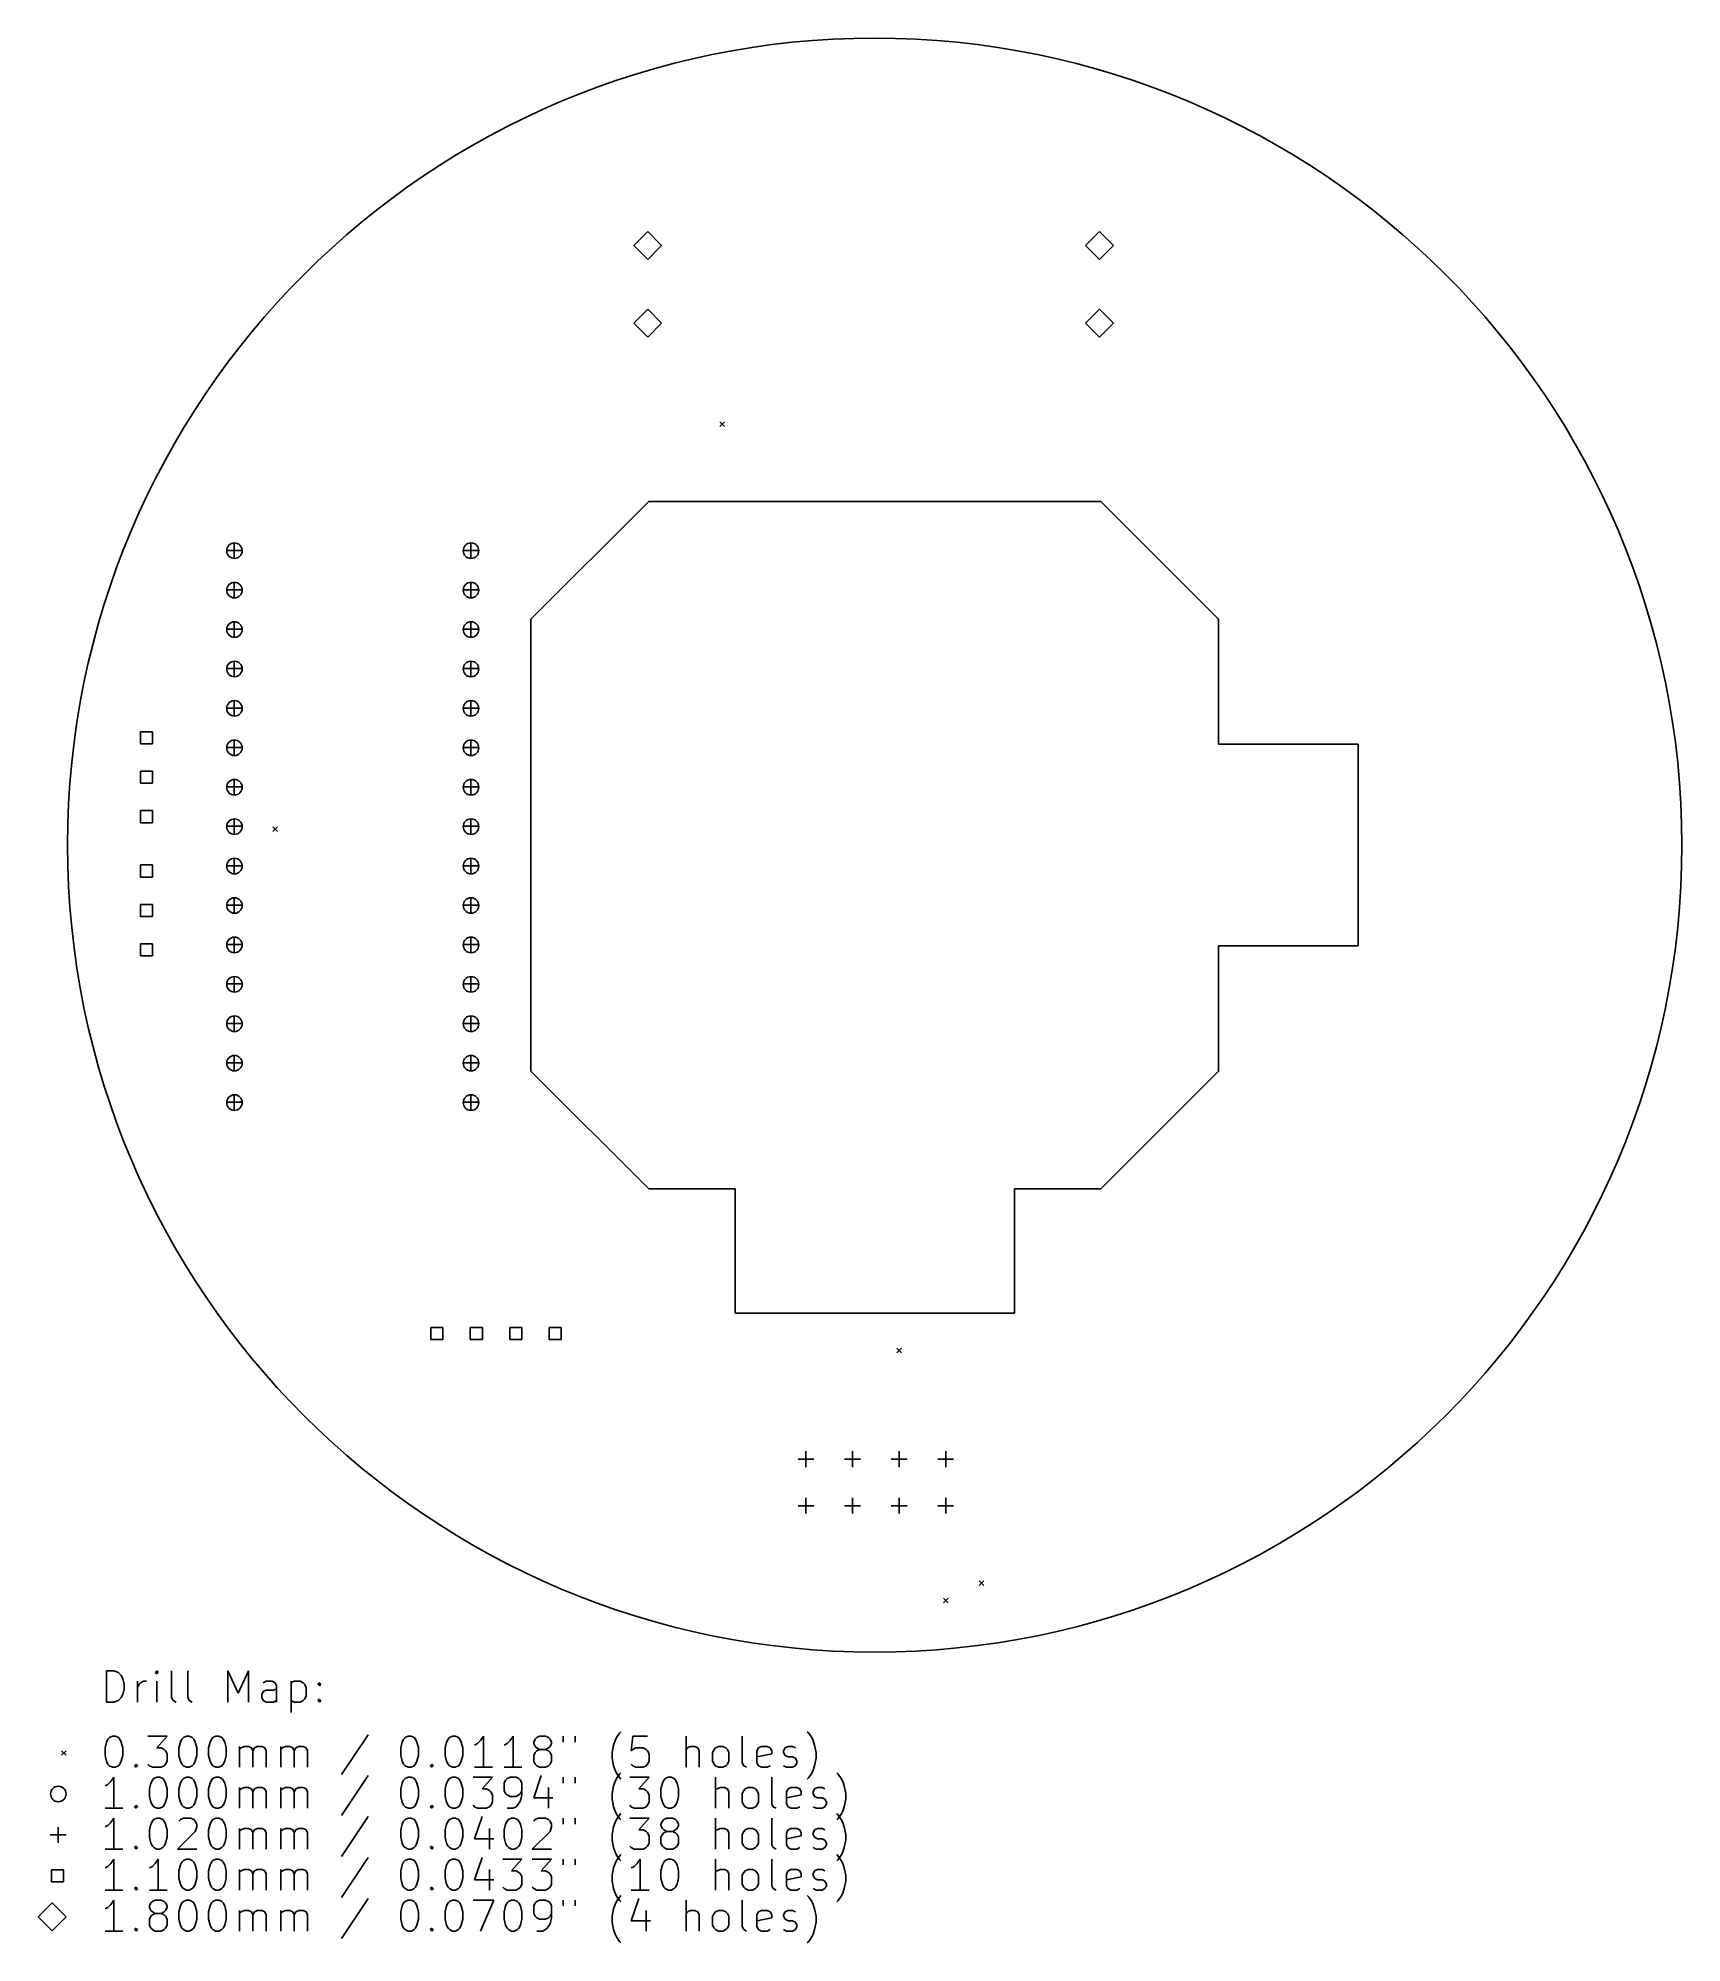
# Model space of a CAD drawing. Extents: x 96 to 202, y -167 to -44.
import ezdxf

# ---------------------------------------------------------------- set-up
doc = ezdxf.new("R2010")
doc.units = 0
doc.layers.add('BLACK', color=7, linetype='CONTINUOUS')

msp = doc.modelspace()

# ---------------------------------------------------------------- linework, layer by layer
at = {"layer": 'BLACK', "linetype": 'CONTINUOUS'}
for p, q in [((134.9782, -56.362), (134.0782, -57.262)), ((135.8782, -57.262), (134.9782, -56.362)), ((164.0782, -56.362), (163.1782, -57.262)), ((164.9782, -57.262), (164.0782, -56.362)), ((134.0782, -57.262), (134.9782, -58.162)), ((134.9782, -58.162), (135.8782, -57.262)), ((163.1782, -57.262), (164.0782, -58.162)), ((164.0782, -58.162), (164.9782, -57.262)), ((134.9782, -61.362), (134.0782, -62.262)), ((135.8782, -62.262), (134.9782, -61.362)), ((164.0782, -61.362), (163.1782, -62.262)), ((164.9782, -62.262), (164.0782, -61.362)), ((134.0782, -62.262), (134.9782, -63.162)), ((134.9782, -63.162), (135.8782, -62.262)), ((163.1782, -62.262), (164.0782, -63.162)), ((164.0782, -63.162), (164.9782, -62.262)), ((139.6282, -68.612), (139.9282, -68.912)), ((139.9282, -68.612), (139.6282, -68.912)), ((135.042987, -73.745014), (127.4572, -81.3308)), ((164.171414, -73.745014), (135.042987, -73.745014)), ((171.7572, -81.3308), (164.171414, -73.745014)), ((107.8282, -76.902), (108.8482, -76.902)), ((108.3382, -76.392), (108.3382, -77.412)), ((123.0682, -76.902), (124.0882, -76.902)), ((123.5782, -76.392), (123.5782, -77.412)), ((107.8282, -79.442), (108.8482, -79.442)), ((108.3382, -78.932), (108.3382, -79.952)), ((123.0682, -79.442), (124.0882, -79.442)), ((123.5782, -78.932), (123.5782, -79.952)), ((107.8282, -81.982), (108.8482, -81.982)), ((108.3382, -81.472), (108.3382, -82.492)), ((123.0682, -81.982), (124.0882, -81.982)), ((123.5782, -81.472), (123.5782, -82.492)), ((127.4572, -81.3308), (127.4572, -110.459227)), ((171.7572, -89.395014), (171.7572, -81.3308)), ((107.8282, -84.522), (108.8482, -84.522)), ((108.3382, -84.012), (108.3382, -85.032)), ((123.0682, -84.522), (124.0882, -84.522)), ((123.5782, -84.012), (123.5782, -85.032)), ((107.8282, -87.062), (108.8482, -87.062)), ((108.3382, -86.552), (108.3382, -87.572)), ((123.0682, -87.062), (124.0882, -87.062)), ((123.5782, -86.552), (123.5782, -87.572)), ((103.087112, -88.593088), (102.309288, -88.593088)), ((102.309288, -88.593088), (102.309288, -89.370912)), ((102.309288, -89.370912), (103.087112, -89.370912)), ((103.087112, -89.370912), (103.087112, -88.593088)), ((108.3382, -89.092), (108.3382, -90.112)), ((123.5782, -89.092), (123.5782, -90.112)), ((180.7572, -89.395014), (171.7572, -89.395014)), ((180.7572, -102.395014), (180.7572, -89.395014)), ((107.8282, -89.602), (108.8482, -89.602)), ((123.0682, -89.602), (124.0882, -89.602)), ((103.087112, -91.133088), (102.309288, -91.133088)), ((102.309288, -91.133088), (102.309288, -91.910912)), ((102.309288, -91.910912), (103.087112, -91.910912)), ((103.087112, -91.910912), (103.087112, -91.133088)), ((108.3382, -91.632), (108.3382, -92.652)), ((123.5782, -91.632), (123.5782, -92.652)), ((107.8282, -92.142), (108.8482, -92.142)), ((123.0682, -92.142), (124.0882, -92.142)), ((103.087112, -93.673088), (102.309288, -93.673088)), ((102.309288, -93.673088), (102.309288, -94.450912)), ((102.309288, -94.450912), (103.087112, -94.450912)), ((103.087112, -94.450912), (103.087112, -93.673088)), ((108.3382, -94.172), (108.3382, -95.192)), ((123.5782, -94.172), (123.5782, -95.192)), ((107.8282, -94.682), (108.8482, -94.682)), ((110.8282, -94.712), (111.1282, -95.012)), ((111.1282, -94.712), (110.8282, -95.012)), ((123.0682, -94.682), (124.0882, -94.682)), ((108.3382, -96.712), (108.3382, -97.732)), ((123.5782, -96.712), (123.5782, -97.732)), ((103.087112, -97.173088), (102.309288, -97.173088)), ((102.309288, -97.173088), (102.309288, -97.950912)), ((102.309288, -97.950912), (103.087112, -97.950912)), ((103.087112, -97.950912), (103.087112, -97.173088)), ((107.8282, -97.222), (108.8482, -97.222)), ((123.0682, -97.222), (124.0882, -97.222)), ((108.3382, -99.252), (108.3382, -100.272)), ((123.5782, -99.252), (123.5782, -100.272)), ((103.087112, -99.713088), (102.309288, -99.713088)), ((102.309288, -99.713088), (102.309288, -100.490912)), ((102.309288, -100.490912), (103.087112, -100.490912)), ((103.087112, -100.490912), (103.087112, -99.713088)), ((107.8282, -99.762), (108.8482, -99.762)), ((123.0682, -99.762), (124.0882, -99.762)), ((108.3382, -101.792), (108.3382, -102.812)), ((123.5782, -101.792), (123.5782, -102.812)), ((103.087112, -102.253088), (102.309288, -102.253088)), ((102.309288, -102.253088), (102.309288, -103.030912)), ((102.309288, -103.030912), (103.087112, -103.030912)), ((103.087112, -103.030912), (103.087112, -102.253088)), ((107.8282, -102.302), (108.8482, -102.302)), ((123.0682, -102.302), (124.0882, -102.302)), ((171.7572, -102.395014), (180.7572, -102.395014)), ((171.7572, -110.459227), (171.7572, -102.395014)), ((107.8282, -104.842), (108.8482, -104.842)), ((108.3382, -104.332), (108.3382, -105.352)), ((123.0682, -104.842), (124.0882, -104.842)), ((123.5782, -104.332), (123.5782, -105.352)), ((107.8282, -107.382), (108.8482, -107.382)), ((108.3382, -106.872), (108.3382, -107.892)), ((123.0682, -107.382), (124.0882, -107.382)), ((123.5782, -106.872), (123.5782, -107.892)), ((107.8282, -109.922), (108.8482, -109.922)), ((108.3382, -109.412), (108.3382, -110.432)), ((123.0682, -109.922), (124.0882, -109.922)), ((123.5782, -109.412), (123.5782, -110.432)), ((127.4572, -110.459227), (135.042987, -118.045014)), ((164.171414, -118.045014), (171.7572, -110.459227)), ((107.8282, -112.462), (108.8482, -112.462)), ((108.3382, -111.952), (108.3382, -112.972)), ((123.0682, -112.462), (124.0882, -112.462)), ((123.5782, -111.952), (123.5782, -112.972)), ((135.042987, -118.045014), (140.6072, -118.045014)), ((140.6072, -118.045014), (140.6072, -126.045014)), ((158.6072, -118.045014), (164.171414, -118.045014)), ((158.6072, -118.045014), (158.6072, -126.045014)), ((140.6072, -126.045014), (149.6072, -126.045014)), ((158.6072, -126.045014), (149.6072, -126.045014)), ((121.787112, -126.973088), (121.009288, -126.973088)), ((121.009288, -126.973088), (121.009288, -127.750912)), ((121.787112, -127.750912), (121.787112, -126.973088)), ((124.327112, -126.973088), (123.549288, -126.973088)), ((123.549288, -126.973088), (123.549288, -127.750912)), ((124.327112, -127.750912), (124.327112, -126.973088)), ((126.867112, -126.973088), (126.089288, -126.973088)), ((126.089288, -126.973088), (126.089288, -127.750912)), ((126.867112, -127.750912), (126.867112, -126.973088)), ((129.407112, -126.973088), (128.629288, -126.973088)), ((128.629288, -126.973088), (128.629288, -127.750912)), ((129.407112, -127.750912), (129.407112, -126.973088)), ((121.009288, -127.750912), (121.787112, -127.750912)), ((123.549288, -127.750912), (124.327112, -127.750912)), ((126.089288, -127.750912), (126.867112, -127.750912)), ((128.629288, -127.750912), (129.407112, -127.750912)), ((151.0282, -128.312), (151.3282, -128.612)), ((151.3282, -128.312), (151.0282, -128.612)), ((145.1782, -134.952), (145.1782, -135.972)), ((148.1782, -134.952), (148.1782, -135.972)), ((151.1782, -134.952), (151.1782, -135.972)), ((154.1782, -134.952), (154.1782, -135.972)), ((144.6682, -135.462), (145.6882, -135.462)), ((147.6682, -135.462), (148.6882, -135.462)), ((150.6682, -135.462), (151.6882, -135.462)), ((153.6682, -135.462), (154.6882, -135.462)), ((144.6682, -138.462), (145.6882, -138.462)), ((145.1782, -137.952), (145.1782, -138.972)), ((147.6682, -138.462), (148.6882, -138.462)), ((148.1782, -137.952), (148.1782, -138.972)), ((150.6682, -138.462), (151.6882, -138.462)), ((151.1782, -137.952), (151.1782, -138.972)), ((153.6682, -138.462), (154.6882, -138.462)), ((154.1782, -137.952), (154.1782, -138.972)), ((156.3282, -143.312), (156.6282, -143.612)), ((156.6282, -143.312), (156.3282, -143.612)), ((154.0282, -144.412), (154.3282, -144.712)), ((154.3282, -144.412), (154.0282, -144.712)), ((100.114968, -151.109852), (100.114968, -149.109852)), ((100.114968, -149.109852), (100.591158, -149.109852)), ((100.591158, -149.109852), (100.876873, -149.20509)), ((100.876873, -149.20509), (101.067349, -149.395566)), ((101.067349, -149.395566), (101.162587, -149.586042)), ((101.162587, -149.586042), (101.257825, -149.966994)), ((103.353063, -149.109852), (103.257825, -149.20509)), ((103.257825, -149.20509), (103.353063, -149.300328)), ((103.448301, -149.20509), (103.353063, -149.109852)), ((103.353063, -149.109852), (103.353063, -149.300328)), ((103.353063, -149.300328), (103.448301, -149.20509)), ((104.305444, -150.824137), (104.305444, -149.109852)), ((105.353063, -150.824137), (105.353063, -149.109852)), ((107.924492, -151.109852), (107.924492, -149.109852)), ((107.924492, -149.109852), (108.591159, -150.538423)), ((108.591159, -150.538423), (109.257825, -149.109852)), ((109.257825, -149.109852), (109.257825, -151.109852)), ((101.067349, -150.824137), (100.876873, -151.014614)), ((101.162587, -150.633661), (101.067349, -150.824137)), ((101.257825, -150.252709), (101.162587, -150.633661)), ((101.257825, -149.966994), (101.257825, -150.252709)), ((102.114968, -151.109852), (102.114968, -149.776518)), ((102.114968, -150.157471), (102.210206, -149.966994)), ((102.210206, -149.966994), (102.305444, -149.871756)), ((102.305444, -149.871756), (102.49592, -149.776518)), ((102.49592, -149.776518), (102.686397, -149.776518)), ((103.353063, -151.109852), (103.353063, -149.776518)), ((104.400682, -151.014614), (104.305444, -150.824137)), ((105.448301, -151.014614), (105.353063, -150.824137)), ((110.114968, -150.633661), (110.210206, -150.443185)), ((110.114968, -150.824137), (110.114968, -150.633661)), ((110.210206, -151.014614), (110.114968, -150.824137)), ((110.400682, -149.776518), (110.210206, -149.871756)), ((110.210206, -150.443185), (110.400682, -150.347947)), ((110.781635, -149.776518), (110.400682, -149.776518)), ((110.400682, -150.347947), (110.876873, -150.347947)), ((110.972111, -149.871756), (110.781635, -149.776518)), ((110.876873, -150.347947), (111.067349, -150.252709)), ((111.067349, -150.062233), (110.972111, -149.871756)), ((111.067349, -151.109852), (111.067349, -150.062233)), ((112.01973, -149.776518), (112.01973, -151.776518)), ((112.01973, -149.871756), (112.210206, -149.776518)), ((112.210206, -149.776518), (112.591159, -149.776518)), ((112.591159, -149.776518), (112.781635, -149.871756)), ((112.781635, -149.871756), (112.876873, -149.966994)), ((112.876873, -150.919375), (112.781635, -151.014614)), ((112.876873, -149.966994), (112.972111, -150.157471)), ((112.972111, -150.728899), (112.876873, -150.919375)), ((112.972111, -150.157471), (112.972111, -150.728899)), ((113.734016, -149.966994), (113.829254, -149.871756)), ((113.829254, -150.062233), (113.734016, -149.966994)), ((113.734016, -151.014614), (113.829254, -150.919375)), ((113.829254, -149.871756), (113.924492, -149.966994)), ((113.829254, -149.871756), (113.829254, -150.062233)), ((113.924492, -149.966994), (113.829254, -150.062233)), ((113.829254, -150.919375), (113.924492, -151.014614)), ((113.829254, -150.919375), (113.829254, -151.109852)), ((100.591158, -151.109852), (100.114968, -151.109852)), ((100.876873, -151.014614), (100.591158, -151.109852)), ((104.591158, -151.109852), (104.400682, -151.014614)), ((105.638777, -151.109852), (105.448301, -151.014614)), ((110.400682, -151.109852), (110.210206, -151.014614)), ((110.876873, -151.109852), (110.400682, -151.109852)), ((111.067349, -151.014614), (110.876873, -151.109852)), ((112.210206, -151.109852), (112.01973, -151.014614)), ((112.591159, -151.109852), (112.210206, -151.109852)), ((112.781635, -151.014614), (112.591159, -151.109852)), ((113.829254, -151.109852), (113.734016, -151.014614)), ((113.924492, -151.014614), (113.829254, -151.109852)), ((100.210206, -153.500328), (100.305444, -153.40509)), ((100.305444, -153.40509), (100.49592, -153.309852)), ((100.49592, -153.309852), (100.686397, -153.309852)), ((100.686397, -153.309852), (100.876873, -153.40509)), ((100.876873, -153.40509), (100.972111, -153.500328)), ((102.781635, -153.309852), (104.01973, -153.309852)), ((104.01973, -153.309852), (103.353063, -154.071756)), ((104.972111, -153.500328), (105.067349, -153.40509)), ((105.067349, -153.40509), (105.257825, -153.309852)), ((105.257825, -153.309852), (105.448302, -153.309852)), ((105.448302, -153.309852), (105.638778, -153.40509)), ((105.638778, -153.40509), (105.734016, -153.500328)), ((106.876873, -153.500328), (106.972111, -153.40509)), ((106.972111, -153.40509), (107.162587, -153.309852)), ((107.162587, -153.309852), (107.353064, -153.309852)), ((107.353064, -153.309852), (107.54354, -153.40509)), ((107.54354, -153.40509), (107.638778, -153.500328)), ((116.972112, -153.214614), (115.257827, -155.786042)), ((119.257827, -153.500328), (119.353065, -153.40509)), ((119.353065, -153.40509), (119.543541, -153.309852)), ((119.543541, -153.309852), (119.734018, -153.309852)), ((119.734018, -153.309852), (119.924494, -153.40509)), ((119.924494, -153.40509), (120.019732, -153.500328)), ((122.11497, -153.500328), (122.210208, -153.40509)), ((122.210208, -153.40509), (122.400684, -153.309852)), ((122.400684, -153.309852), (122.591161, -153.309852)), ((122.591161, -153.309852), (122.781637, -153.40509)), ((122.781637, -153.40509), (122.876875, -153.500328)), ((124.400684, -153.309852), (124.210208, -153.595566)), ((124.400684, -155.309852), (124.400684, -153.309852)), ((126.305446, -153.309852), (126.11497, -153.595566)), ((126.305446, -155.309852), (126.305446, -153.309852)), ((127.734018, -153.500328), (127.829256, -153.40509)), ((127.829256, -153.40509), (128.019732, -153.309852)), ((128.019732, -153.309852), (128.400685, -153.309852)), ((128.400685, -153.309852), (128.591161, -153.40509)), ((128.591161, -153.40509), (128.686399, -153.500328)), ((129.543542, -153.309852), (129.543542, -153.690804)), ((130.305447, -153.309852), (130.305447, -153.690804)), ((132.876876, -153.595566), (132.972114, -153.40509)), ((132.972114, -153.40509), (133.16259, -153.119375)), ((133.16259, -153.119375), (133.257829, -153.024137)), ((134.019733, -153.309852), (133.924495, -154.262233)), ((134.972114, -153.309852), (134.019733, -153.309852)), ((137.448305, -155.309852), (137.448305, -153.309852)), ((141.067353, -155.024137), (141.067353, -153.309852)), ((145.353068, -153.119375), (145.25783, -153.024137)), ((145.543544, -153.40509), (145.353068, -153.119375)), ((145.638782, -153.595566), (145.543544, -153.40509)), ((97.2072, -154.245014), (97.5072, -154.545014)), ((97.5072, -154.245014), (97.2072, -154.545014)), ((100.01973, -154.071756), (100.114968, -153.690804)), ((100.01973, -154.547947), (100.01973, -154.071756)), ((100.114968, -154.928899), (100.01973, -154.547947)), ((100.114968, -153.690804), (100.210206, -153.500328)), ((100.972111, -153.500328), (101.067349, -153.690804)), ((101.067349, -153.690804), (101.162587, -154.071756)), ((101.162587, -154.547947), (101.067349, -154.928899)), ((101.162587, -154.071756), (101.162587, -154.547947)), ((103.353063, -154.071756), (103.638778, -154.071756)), ((103.638778, -154.071756), (103.829254, -154.166994)), ((103.829254, -154.166994), (103.924492, -154.262233)), ((103.924492, -154.262233), (104.01973, -154.452709)), ((104.01973, -154.452709), (104.01973, -154.928899)), ((104.781635, -154.071756), (104.876873, -153.690804)), ((104.781635, -154.547947), (104.781635, -154.071756)), ((104.876873, -154.928899), (104.781635, -154.547947)), ((104.876873, -153.690804), (104.972111, -153.500328)), ((105.734016, -153.500328), (105.829254, -153.690804)), ((105.829254, -153.690804), (105.924492, -154.071756)), ((105.924492, -154.547947), (105.829254, -154.928899)), ((105.924492, -154.071756), (105.924492, -154.547947)), ((106.686397, -154.071756), (106.781635, -153.690804)), ((106.686397, -154.547947), (106.686397, -154.071756)), ((106.781635, -154.928899), (106.686397, -154.547947)), ((106.781635, -153.690804), (106.876873, -153.500328)), ((107.638778, -153.500328), (107.734016, -153.690804)), ((107.734016, -153.690804), (107.829254, -154.071756)), ((107.829254, -154.547947), (107.734016, -154.928899)), ((107.829254, -154.071756), (107.829254, -154.547947)), ((108.686397, -155.309852), (108.686397, -153.976518)), ((108.686397, -154.166994), (108.781635, -154.071756)), ((108.781635, -154.071756), (108.972111, -153.976518)), ((108.972111, -153.976518), (109.257826, -153.976518)), ((109.257826, -153.976518), (109.448302, -154.071756)), ((109.448302, -154.071756), (109.54354, -154.262233)), ((109.54354, -154.262233), (109.638778, -154.071756)), ((109.54354, -154.262233), (109.54354, -155.309852)), ((109.638778, -154.071756), (109.829254, -153.976518)), ((109.829254, -153.976518), (110.114968, -153.976518)), ((110.114968, -153.976518), (110.305445, -154.071756)), ((110.305445, -154.071756), (110.400683, -154.262233)), ((110.400683, -154.262233), (110.400683, -155.309852)), ((111.353064, -155.309852), (111.353064, -153.976518)), ((111.353064, -154.166994), (111.448302, -154.071756)), ((111.448302, -154.071756), (111.638778, -153.976518)), ((111.638778, -153.976518), (111.924493, -153.976518)), ((111.924493, -153.976518), (112.114969, -154.071756)), ((112.114969, -154.071756), (112.210207, -154.262233)), ((112.210207, -154.262233), (112.305445, -154.071756)), ((112.210207, -154.262233), (112.210207, -155.309852)), ((112.305445, -154.071756), (112.495921, -153.976518)), ((112.495921, -153.976518), (112.781635, -153.976518)), ((112.781635, -153.976518), (112.972112, -154.071756)), ((112.972112, -154.071756), (113.06735, -154.262233)), ((113.06735, -154.262233), (113.06735, -155.309852)), ((119.067351, -154.071756), (119.162589, -153.690804)), ((119.067351, -154.547947), (119.067351, -154.071756)), ((119.162589, -154.928899), (119.067351, -154.547947)), ((119.162589, -153.690804), (119.257827, -153.500328)), ((120.019732, -153.500328), (120.11497, -153.690804)), ((120.11497, -153.690804), (120.210208, -154.071756)), ((120.210208, -154.547947), (120.11497, -154.928899)), ((120.210208, -154.071756), (120.210208, -154.547947)), ((121.924494, -154.071756), (122.019732, -153.690804)), ((121.924494, -154.547947), (121.924494, -154.071756)), ((122.019732, -154.928899), (121.924494, -154.547947)), ((122.019732, -153.690804), (122.11497, -153.500328)), ((122.876875, -153.500328), (122.972113, -153.690804)), ((122.972113, -153.690804), (123.067351, -154.071756)), ((123.067351, -154.547947), (122.972113, -154.928899)), ((123.067351, -154.071756), (123.067351, -154.547947)), ((124.019732, -153.786042), (123.829256, -153.88128)), ((124.210208, -153.595566), (124.019732, -153.786042)), ((125.924494, -153.786042), (125.734018, -153.88128)), ((126.11497, -153.595566), (125.924494, -153.786042)), ((127.63878, -153.690804), (127.734018, -153.500328)), ((127.63878, -153.786042), (127.63878, -153.690804)), ((127.734018, -153.976518), (127.63878, -153.786042)), ((127.734018, -154.357471), (127.63878, -154.547947)), ((127.63878, -154.547947), (127.63878, -154.928899)), ((127.829256, -154.071756), (127.734018, -153.976518)), ((127.829256, -154.262233), (127.734018, -154.357471)), ((128.019732, -154.166994), (127.829256, -154.071756)), ((128.019732, -154.166994), (127.829256, -154.262233)), ((128.400685, -154.166994), (128.019732, -154.166994)), ((128.591161, -154.071756), (128.400685, -154.166994)), ((128.591161, -154.262233), (128.400685, -154.166994)), ((128.686399, -153.976518), (128.591161, -154.071756)), ((128.686399, -154.357471), (128.591161, -154.262233)), ((128.686399, -153.500328), (128.781637, -153.690804)), ((128.781637, -153.786042), (128.686399, -153.976518)), ((128.781637, -154.547947), (128.686399, -154.357471)), ((128.781637, -153.690804), (128.781637, -153.786042)), ((128.781637, -154.928899), (128.781637, -154.547947)), ((132.6864, -154.357471), (132.781638, -153.88128)), ((132.6864, -154.738423), (132.6864, -154.357471)), ((132.781638, -153.88128), (132.876876, -153.595566)), ((133.924495, -154.262233), (134.019733, -154.166994)), ((134.019733, -154.166994), (134.210209, -154.071756)), ((134.210209, -154.071756), (134.6864, -154.071756)), ((134.6864, -154.071756), (134.876876, -154.166994)), ((134.876876, -154.166994), (134.972114, -154.262233)), ((134.972114, -154.262233), (135.067352, -154.452709)), ((135.067352, -154.452709), (135.067352, -154.928899)), ((137.543543, -154.071756), (137.448305, -154.166994)), ((137.734019, -153.976518), (137.543543, -154.071756)), ((138.019734, -153.976518), (137.734019, -153.976518)), ((138.21021, -154.071756), (138.019734, -153.976518)), ((138.305448, -154.262233), (138.21021, -154.071756)), ((138.305448, -155.309852), (138.305448, -154.262233)), ((139.162591, -154.357471), (139.257829, -154.166994)), ((139.162591, -154.928899), (139.162591, -154.357471)), ((139.257829, -154.166994), (139.353067, -154.071756)), ((139.353067, -154.071756), (139.543543, -153.976518)), ((139.543543, -153.976518), (139.829258, -153.976518)), ((139.829258, -153.976518), (140.019734, -154.071756)), ((140.019734, -154.071756), (140.114972, -154.166994)), ((140.114972, -154.166994), (140.21021, -154.357471)), ((140.21021, -154.357471), (140.21021, -154.928899)), ((142.019734, -154.262233), (142.114972, -154.071756)), ((142.019734, -155.024137), (142.019734, -154.262233)), ((142.972115, -154.452709), (142.019734, -154.643185)), ((142.114972, -154.071756), (142.305448, -153.976518)), ((142.305448, -153.976518), (142.686401, -153.976518)), ((142.686401, -153.976518), (142.876877, -154.071756)), ((142.876877, -154.071756), (142.972115, -154.262233)), ((142.972115, -154.262233), (142.972115, -154.452709)), ((143.73402, -154.262233), (143.829258, -154.071756)), ((143.73402, -154.357471), (143.73402, -154.262233)), ((143.829258, -154.547947), (143.73402, -154.357471)), ((143.829258, -154.071756), (144.019734, -153.976518)), ((144.019734, -154.643185), (143.829258, -154.547947)), ((144.019734, -153.976518), (144.305448, -153.976518)), ((144.305448, -154.643185), (144.019734, -154.643185)), ((144.305448, -153.976518), (144.495925, -154.071756)), ((144.495925, -154.738423), (144.305448, -154.643185)), ((145.73402, -153.88128), (145.638782, -153.595566)), ((145.829258, -154.357471), (145.73402, -153.88128)), ((145.829258, -154.738423), (145.829258, -154.357471)), ((100.210206, -155.119375), (100.114968, -154.928899)), ((100.305444, -155.214614), (100.210206, -155.119375)), ((100.49592, -155.309852), (100.305444, -155.214614)), ((100.686397, -155.309852), (100.49592, -155.309852)), ((100.876873, -155.214614), (100.686397, -155.309852)), ((100.972111, -155.119375), (100.876873, -155.214614)), ((101.067349, -154.928899), (100.972111, -155.119375)), ((101.924492, -155.214614), (102.01973, -155.119375)), ((102.01973, -155.309852), (101.924492, -155.214614)), ((102.01973, -155.119375), (102.114968, -155.214614)), ((102.01973, -155.119375), (102.01973, -155.309852)), ((102.114968, -155.214614), (102.01973, -155.309852)), ((102.876873, -155.214614), (102.781635, -155.119375)), ((103.067349, -155.309852), (102.876873, -155.214614)), ((103.638778, -155.309852), (103.067349, -155.309852)), ((103.829254, -155.214614), (103.638778, -155.309852)), ((103.924492, -155.119375), (103.829254, -155.214614)), ((104.01973, -154.928899), (103.924492, -155.119375)), ((104.972111, -155.119375), (104.876873, -154.928899)), ((105.067349, -155.214614), (104.972111, -155.119375)), ((105.257825, -155.309852), (105.067349, -155.214614)), ((105.448302, -155.309852), (105.257825, -155.309852)), ((105.638778, -155.214614), (105.448302, -155.309852)), ((105.734016, -155.119375), (105.638778, -155.214614)), ((105.829254, -154.928899), (105.734016, -155.119375)), ((106.876873, -155.119375), (106.781635, -154.928899)), ((106.972111, -155.214614), (106.876873, -155.119375)), ((107.162587, -155.309852), (106.972111, -155.214614)), ((107.353064, -155.309852), (107.162587, -155.309852)), ((107.54354, -155.214614), (107.353064, -155.309852)), ((107.638778, -155.119375), (107.54354, -155.214614)), ((107.734016, -154.928899), (107.638778, -155.119375)), ((116.972112, -155.854614), (115.257827, -158.426042)), ((119.257827, -155.119375), (119.162589, -154.928899)), ((119.353065, -155.214614), (119.257827, -155.119375)), ((119.543541, -155.309852), (119.353065, -155.214614)), ((119.734018, -155.309852), (119.543541, -155.309852)), ((119.924494, -155.214614), (119.734018, -155.309852)), ((120.019732, -155.119375), (119.924494, -155.214614)), ((120.11497, -154.928899), (120.019732, -155.119375)), ((120.972113, -155.214614), (121.067351, -155.119375)), ((121.067351, -155.309852), (120.972113, -155.214614)), ((121.067351, -155.119375), (121.162589, -155.214614)), ((121.067351, -155.119375), (121.067351, -155.309852)), ((121.162589, -155.214614), (121.067351, -155.309852)), ((122.11497, -155.119375), (122.019732, -154.928899)), ((122.210208, -155.214614), (122.11497, -155.119375)), ((122.400684, -155.309852), (122.210208, -155.214614)), ((122.591161, -155.309852), (122.400684, -155.309852)), ((122.781637, -155.214614), (122.591161, -155.309852)), ((122.876875, -155.119375), (122.781637, -155.214614)), ((122.972113, -154.928899), (122.876875, -155.119375)), ((124.972113, -155.309852), (123.829256, -155.309852)), ((126.876875, -155.309852), (125.734018, -155.309852)), ((127.63878, -154.928899), (127.734018, -155.119375)), ((128.11497, -155.854614), (127.63878, -157.283185)), ((127.734018, -155.119375), (127.829256, -155.214614)), ((127.829256, -155.214614), (128.019732, -155.309852)), ((128.019732, -155.309852), (128.400685, -155.309852)), ((128.400685, -155.309852), (128.591161, -155.214614)), ((128.591161, -155.214614), (128.686399, -155.119375)), ((128.686399, -155.119375), (128.781637, -154.928899)), ((132.781638, -155.214614), (132.6864, -154.738423)), ((132.876876, -155.500328), (132.781638, -155.214614)), ((132.972114, -155.690804), (132.876876, -155.500328)), ((133.16259, -155.976518), (132.972114, -155.690804)), ((132.972114, -156.04509), (133.16259, -155.759375)), ((133.16259, -155.759375), (133.257829, -155.664137)), ((134.019733, -155.214614), (133.924495, -155.119375)), ((134.210209, -155.309852), (134.019733, -155.214614)), ((134.6864, -155.309852), (134.210209, -155.309852)), ((134.876876, -155.214614), (134.6864, -155.309852)), ((134.972114, -155.119375), (134.876876, -155.214614)), ((135.067352, -154.928899), (134.972114, -155.119375)), ((139.257829, -155.119375), (139.162591, -154.928899)), ((139.353067, -155.214614), (139.257829, -155.119375)), ((139.543543, -155.309852), (139.353067, -155.214614)), ((139.829258, -155.309852), (139.543543, -155.309852)), ((140.019734, -155.214614), (139.829258, -155.309852)), ((140.114972, -155.119375), (140.019734, -155.214614)), ((140.21021, -154.928899), (140.114972, -155.119375)), ((141.162591, -155.214614), (141.067353, -155.024137)), ((141.353067, -155.309852), (141.162591, -155.214614)), ((142.114972, -155.214614), (142.019734, -155.024137)), ((142.305448, -155.309852), (142.114972, -155.214614)), ((142.686401, -155.309852), (142.305448, -155.309852)), ((142.876877, -155.214614), (142.686401, -155.309852)), ((143.73402, -155.214614), (143.924496, -155.309852)), ((143.924496, -155.309852), (144.305448, -155.309852)), ((144.305448, -155.309852), (144.495925, -155.214614)), ((144.591163, -154.928899), (144.495925, -154.738423)), ((144.495925, -155.214614), (144.591163, -155.024137)), ((144.591163, -155.024137), (144.591163, -154.928899)), ((145.353068, -155.976518), (145.543544, -155.690804)), ((145.543544, -155.690804), (145.638782, -155.500328)), ((145.638782, -155.500328), (145.73402, -155.214614)), ((145.73402, -155.214614), (145.829258, -154.738423)), ((147.25783, -155.759375), (147.162592, -155.664137)), ((147.448306, -156.04509), (147.25783, -155.759375)), ((100.210206, -156.426042), (100.01973, -156.52128)), ((100.400682, -156.235566), (100.210206, -156.426042)), ((100.591158, -155.949852), (100.400682, -156.235566)), ((100.591158, -157.949852), (100.591158, -155.949852)), ((102.876873, -156.711756), (102.972111, -156.330804)), ((102.876873, -157.187947), (102.876873, -156.711756)), ((102.972111, -156.330804), (103.067349, -156.140328)), ((103.067349, -156.140328), (103.162587, -156.04509)), ((103.162587, -156.04509), (103.353063, -155.949852)), ((103.353063, -155.949852), (103.54354, -155.949852)), ((103.54354, -155.949852), (103.734016, -156.04509)), ((103.734016, -156.04509), (103.829254, -156.140328)), ((103.829254, -156.140328), (103.924492, -156.330804)), ((103.924492, -156.330804), (104.01973, -156.711756)), ((104.01973, -156.711756), (104.01973, -157.187947)), ((104.781635, -156.711756), (104.876873, -156.330804)), ((104.781635, -157.187947), (104.781635, -156.711756)), ((104.876873, -156.330804), (104.972111, -156.140328)), ((104.972111, -156.140328), (105.067349, -156.04509)), ((105.067349, -156.04509), (105.257825, -155.949852)), ((105.257825, -155.949852), (105.448302, -155.949852)), ((105.448302, -155.949852), (105.638778, -156.04509)), ((105.638778, -156.04509), (105.734016, -156.140328)), ((105.734016, -156.140328), (105.829254, -156.330804)), ((105.829254, -156.330804), (105.924492, -156.711756)), ((105.924492, -156.711756), (105.924492, -157.187947)), ((106.686397, -156.711756), (106.781635, -156.330804)), ((106.686397, -157.187947), (106.686397, -156.711756)), ((106.781635, -156.330804), (106.876873, -156.140328)), ((106.876873, -156.140328), (106.972111, -156.04509)), ((106.972111, -156.04509), (107.162587, -155.949852)), ((107.162587, -155.949852), (107.353064, -155.949852)), ((107.353064, -155.949852), (107.54354, -156.04509)), ((107.54354, -156.04509), (107.638778, -156.140328)), ((107.638778, -156.140328), (107.734016, -156.330804)), ((107.734016, -156.330804), (107.829254, -156.711756)), ((107.829254, -156.711756), (107.829254, -157.187947)), ((108.686397, -157.949852), (108.686397, -156.616518)), ((108.686397, -156.806994), (108.781635, -156.711756)), ((108.781635, -156.711756), (108.972111, -156.616518)), ((108.972111, -156.616518), (109.257826, -156.616518)), ((109.257826, -156.616518), (109.448302, -156.711756)), ((109.448302, -156.711756), (109.54354, -156.902233)), ((109.54354, -156.902233), (109.638778, -156.711756)), ((109.54354, -156.902233), (109.54354, -157.949852)), ((109.638778, -156.711756), (109.829254, -156.616518)), ((109.829254, -156.616518), (110.114968, -156.616518)), ((110.114968, -156.616518), (110.305445, -156.711756)), ((110.305445, -156.711756), (110.400683, -156.902233)), ((110.400683, -156.902233), (110.400683, -157.949852)), ((111.353064, -157.949852), (111.353064, -156.616518)), ((111.353064, -156.806994), (111.448302, -156.711756)), ((111.448302, -156.711756), (111.638778, -156.616518)), ((111.638778, -156.616518), (111.924493, -156.616518)), ((111.924493, -156.616518), (112.114969, -156.711756)), ((112.114969, -156.711756), (112.210207, -156.902233)), ((112.210207, -156.902233), (112.305445, -156.711756)), ((112.210207, -156.902233), (112.210207, -157.949852)), ((112.305445, -156.711756), (112.495921, -156.616518)), ((112.495921, -156.616518), (112.781635, -156.616518)), ((112.781635, -156.616518), (112.972112, -156.711756)), ((112.972112, -156.711756), (113.06735, -156.902233)), ((113.06735, -156.902233), (113.06735, -157.949852)), ((119.067351, -156.711756), (119.162589, -156.330804)), ((119.067351, -157.187947), (119.067351, -156.711756)), ((119.162589, -156.330804), (119.257827, -156.140328)), ((119.257827, -156.140328), (119.353065, -156.04509)), ((119.353065, -156.04509), (119.543541, -155.949852)), ((119.543541, -155.949852), (119.734018, -155.949852)), ((119.734018, -155.949852), (119.924494, -156.04509)), ((119.924494, -156.04509), (120.019732, -156.140328)), ((120.019732, -156.140328), (120.11497, -156.330804)), ((120.11497, -156.330804), (120.210208, -156.711756)), ((120.210208, -156.711756), (120.210208, -157.187947)), ((121.924494, -156.711756), (122.019732, -156.330804)), ((121.924494, -157.187947), (121.924494, -156.711756)), ((122.019732, -156.330804), (122.11497, -156.140328)), ((122.11497, -156.140328), (122.210208, -156.04509)), ((122.210208, -156.04509), (122.400684, -155.949852)), ((122.400684, -155.949852), (122.591161, -155.949852)), ((122.591161, -155.949852), (122.781637, -156.04509)), ((122.781637, -156.04509), (122.876875, -156.140328)), ((122.876875, -156.140328), (122.972113, -156.330804)), ((122.972113, -156.330804), (123.067351, -156.711756)), ((123.067351, -156.711756), (123.067351, -157.187947)), ((123.734018, -155.949852), (124.972113, -155.949852)), ((124.972113, -155.949852), (124.305446, -156.711756)), ((124.305446, -156.711756), (124.591161, -156.711756)), ((124.591161, -156.711756), (124.781637, -156.806994)), ((124.781637, -156.806994), (124.876875, -156.902233)), ((124.876875, -156.902233), (124.972113, -157.092709)), ((124.972113, -157.092709), (124.972113, -157.568899)), ((125.829256, -156.140328), (125.734018, -156.330804)), ((125.734018, -156.330804), (125.734018, -156.806994)), ((125.734018, -156.806994), (125.829256, -156.997471)), ((125.924494, -156.04509), (125.829256, -156.140328)), ((125.829256, -156.997471), (125.924494, -157.092709)), ((126.11497, -155.949852), (125.924494, -156.04509)), ((125.924494, -157.092709), (126.11497, -157.187947)), ((126.495923, -155.949852), (126.11497, -155.949852)), ((126.686399, -156.04509), (126.495923, -155.949852)), ((126.495923, -157.187947), (126.686399, -157.092709)), ((126.781637, -156.140328), (126.686399, -156.04509)), ((126.686399, -157.092709), (126.781637, -156.997471)), ((126.876875, -156.330804), (126.781637, -156.140328)), ((126.781637, -156.997471), (126.876875, -156.806994)), ((126.781637, -157.473661), (126.876875, -157.092709)), ((126.876875, -157.092709), (126.876875, -156.330804)), ((128.591161, -156.616518), (128.591161, -157.949852)), ((129.543542, -155.949852), (129.543542, -156.330804)), ((130.305447, -155.949852), (130.305447, -156.330804)), ((132.6864, -156.997471), (132.781638, -156.52128)), ((132.6864, -157.378423), (132.6864, -156.997471)), ((132.781638, -156.52128), (132.876876, -156.235566)), ((132.876876, -156.235566), (132.972114, -156.04509)), ((133.257829, -156.071756), (133.16259, -155.976518)), ((133.829257, -155.949852), (135.067352, -155.949852)), ((135.067352, -155.949852), (134.400685, -156.711756)), ((134.400685, -156.711756), (134.6864, -156.711756)), ((134.6864, -156.711756), (134.876876, -156.806994)), ((134.876876, -156.806994), (134.972114, -156.902233)), ((134.972114, -156.902233), (135.067352, -157.092709)), ((135.067352, -157.092709), (135.067352, -157.568899)), ((135.829257, -156.711756), (135.924495, -156.330804)), ((135.829257, -157.187947), (135.829257, -156.711756)), ((135.924495, -156.330804), (136.019733, -156.140328)), ((136.019733, -156.140328), (136.114971, -156.04509)), ((136.114971, -156.04509), (136.305447, -155.949852)), ((136.305447, -155.949852), (136.495924, -155.949852)), ((136.495924, -155.949852), (136.6864, -156.04509)), ((136.6864, -156.04509), (136.781638, -156.140328)), ((136.781638, -156.140328), (136.876876, -156.330804)), ((136.876876, -156.330804), (136.972114, -156.711756)), ((136.972114, -156.711756), (136.972114, -157.187947)), ((139.353067, -157.949852), (139.353067, -155.949852)), ((139.448305, -156.711756), (139.353067, -156.806994)), ((139.638781, -156.616518), (139.448305, -156.711756)), ((139.924496, -156.616518), (139.638781, -156.616518)), ((140.114972, -156.711756), (139.924496, -156.616518)), ((140.21021, -156.902233), (140.114972, -156.711756)), ((140.21021, -157.949852), (140.21021, -156.902233)), ((141.067353, -156.997471), (141.162591, -156.806994)), ((141.067353, -157.568899), (141.067353, -156.997471)), ((141.162591, -156.806994), (141.257829, -156.711756)), ((141.257829, -156.711756), (141.448305, -156.616518)), ((141.448305, -156.616518), (141.73402, -156.616518)), ((141.73402, -156.616518), (141.924496, -156.711756)), ((141.924496, -156.711756), (142.019734, -156.806994)), ((142.019734, -156.806994), (142.114972, -156.997471)), ((142.114972, -156.997471), (142.114972, -157.568899)), ((142.972115, -157.664137), (142.972115, -155.949852)), ((143.924496, -156.902233), (144.019734, -156.711756)), ((143.924496, -157.664137), (143.924496, -156.902233)), ((144.876877, -157.092709), (143.924496, -157.283185)), ((144.019734, -156.711756), (144.21021, -156.616518)), ((144.21021, -156.616518), (144.591163, -156.616518)), ((144.591163, -156.616518), (144.781639, -156.711756)), ((144.781639, -156.711756), (144.876877, -156.902233)), ((144.876877, -156.902233), (144.876877, -157.092709)), ((145.25783, -156.071756), (145.353068, -155.976518)), ((145.638782, -156.902233), (145.73402, -156.711756)), ((145.638782, -156.997471), (145.638782, -156.902233)), ((145.73402, -157.187947), (145.638782, -156.997471)), ((145.73402, -156.711756), (145.924496, -156.616518)), ((145.924496, -156.616518), (146.21021, -156.616518)), ((146.21021, -156.616518), (146.400687, -156.711756)), ((147.543544, -156.235566), (147.448306, -156.04509)), ((147.638782, -156.52128), (147.543544, -156.235566)), ((147.73402, -156.997471), (147.638782, -156.52128)), ((147.73402, -157.378423), (147.73402, -156.997471)), ((101.162587, -157.949852), (100.01973, -157.949852)), ((101.924492, -157.854614), (102.01973, -157.759375)), ((102.01973, -157.949852), (101.924492, -157.854614)), ((102.01973, -157.759375), (102.114968, -157.854614)), ((102.01973, -157.759375), (102.01973, -157.949852)), ((102.114968, -157.854614), (102.01973, -157.949852)), ((102.972111, -157.568899), (102.876873, -157.187947)), ((103.067349, -157.759375), (102.972111, -157.568899)), ((103.162587, -157.854614), (103.067349, -157.759375)), ((103.353063, -157.949852), (103.162587, -157.854614)), ((103.54354, -157.949852), (103.353063, -157.949852)), ((103.734016, -157.854614), (103.54354, -157.949852)), ((103.829254, -157.759375), (103.734016, -157.854614)), ((103.924492, -157.568899), (103.829254, -157.759375)), ((104.01973, -157.187947), (103.924492, -157.568899)), ((104.876873, -157.568899), (104.781635, -157.187947)), ((104.972111, -157.759375), (104.876873, -157.568899)), ((105.067349, -157.854614), (104.972111, -157.759375)), ((105.257825, -157.949852), (105.067349, -157.854614)), ((105.448302, -157.949852), (105.257825, -157.949852)), ((105.638778, -157.854614), (105.448302, -157.949852)), ((105.734016, -157.759375), (105.638778, -157.854614)), ((105.829254, -157.568899), (105.734016, -157.759375)), ((105.924492, -157.187947), (105.829254, -157.568899)), ((106.781635, -157.568899), (106.686397, -157.187947)), ((106.876873, -157.759375), (106.781635, -157.568899)), ((106.972111, -157.854614), (106.876873, -157.759375)), ((107.162587, -157.949852), (106.972111, -157.854614)), ((107.353064, -157.949852), (107.162587, -157.949852)), ((107.54354, -157.854614), (107.353064, -157.949852)), ((107.638778, -157.759375), (107.54354, -157.854614)), ((107.734016, -157.568899), (107.638778, -157.759375)), ((107.829254, -157.187947), (107.734016, -157.568899)), ((119.162589, -157.568899), (119.067351, -157.187947)), ((119.257827, -157.759375), (119.162589, -157.568899)), ((119.353065, -157.854614), (119.257827, -157.759375)), ((119.543541, -157.949852), (119.353065, -157.854614)), ((119.734018, -157.949852), (119.543541, -157.949852)), ((119.924494, -157.854614), (119.734018, -157.949852)), ((120.019732, -157.759375), (119.924494, -157.854614)), ((120.11497, -157.568899), (120.019732, -157.759375)), ((120.210208, -157.187947), (120.11497, -157.568899)), ((120.972113, -157.854614), (121.067351, -157.759375)), ((121.067351, -157.949852), (120.972113, -157.854614)), ((121.067351, -157.759375), (121.162589, -157.854614)), ((121.067351, -157.759375), (121.067351, -157.949852)), ((121.162589, -157.854614), (121.067351, -157.949852)), ((122.019732, -157.568899), (121.924494, -157.187947)), ((122.11497, -157.759375), (122.019732, -157.568899)), ((122.210208, -157.854614), (122.11497, -157.759375)), ((122.400684, -157.949852), (122.210208, -157.854614)), ((122.591161, -157.949852), (122.400684, -157.949852)), ((122.781637, -157.854614), (122.591161, -157.949852)), ((122.876875, -157.759375), (122.781637, -157.854614)), ((122.972113, -157.568899), (122.876875, -157.759375)), ((123.067351, -157.187947), (122.972113, -157.568899)), ((123.829256, -157.854614), (123.734018, -157.759375)), ((124.019732, -157.949852), (123.829256, -157.854614)), ((124.591161, -157.949852), (124.019732, -157.949852)), ((124.781637, -157.854614), (124.591161, -157.949852)), ((124.876875, -157.759375), (124.781637, -157.854614)), ((124.972113, -157.568899), (124.876875, -157.759375)), ((125.924494, -157.949852), (126.305446, -157.949852)), ((126.11497, -157.187947), (126.495923, -157.187947)), ((126.305446, -157.949852), (126.495923, -157.854614)), ((126.495923, -157.854614), (126.591161, -157.759375)), ((126.591161, -157.759375), (126.781637, -157.473661)), ((127.63878, -157.283185), (128.876875, -157.283185)), ((132.781638, -157.854614), (132.6864, -157.378423)), ((132.876876, -158.140328), (132.781638, -157.854614)), ((132.972114, -158.330804), (132.876876, -158.140328)), ((133.16259, -158.399375), (133.257829, -158.304137)), ((133.924495, -157.854614), (133.829257, -157.759375)), ((134.114971, -157.949852), (133.924495, -157.854614)), ((134.6864, -157.949852), (134.114971, -157.949852)), ((134.876876, -157.854614), (134.6864, -157.949852)), ((134.972114, -157.759375), (134.876876, -157.854614)), ((135.067352, -157.568899), (134.972114, -157.759375)), ((135.924495, -157.568899), (135.829257, -157.187947)), ((136.019733, -157.759375), (135.924495, -157.568899)), ((136.114971, -157.854614), (136.019733, -157.759375)), ((136.305447, -157.949852), (136.114971, -157.854614)), ((136.495924, -157.949852), (136.305447, -157.949852)), ((136.6864, -157.854614), (136.495924, -157.949852)), ((136.781638, -157.759375), (136.6864, -157.854614)), ((136.876876, -157.568899), (136.781638, -157.759375)), ((136.972114, -157.187947), (136.876876, -157.568899)), ((141.162591, -157.759375), (141.067353, -157.568899)), ((141.257829, -157.854614), (141.162591, -157.759375)), ((141.448305, -157.949852), (141.257829, -157.854614)), ((141.73402, -157.949852), (141.448305, -157.949852)), ((141.924496, -157.854614), (141.73402, -157.949852)), ((142.019734, -157.759375), (141.924496, -157.854614)), ((142.114972, -157.568899), (142.019734, -157.759375)), ((143.067353, -157.854614), (142.972115, -157.664137)), ((143.257829, -157.949852), (143.067353, -157.854614)), ((144.019734, -157.854614), (143.924496, -157.664137)), ((144.21021, -157.949852), (144.019734, -157.854614)), ((144.591163, -157.949852), (144.21021, -157.949852)), ((144.781639, -157.854614), (144.591163, -157.949852)), ((145.638782, -157.854614), (145.829258, -157.949852)), ((145.924496, -157.283185), (145.73402, -157.187947)), ((145.829258, -157.949852), (146.21021, -157.949852)), ((146.21021, -157.283185), (145.924496, -157.283185)), ((146.400687, -157.378423), (146.21021, -157.283185)), ((146.21021, -157.949852), (146.400687, -157.854614)), ((146.495925, -157.568899), (146.400687, -157.378423)), ((146.400687, -157.854614), (146.495925, -157.664137)), ((146.495925, -157.664137), (146.495925, -157.568899)), ((147.25783, -158.399375), (147.162592, -158.304137)), ((147.448306, -158.330804), (147.543544, -158.140328)), ((147.543544, -158.140328), (147.638782, -157.854614)), ((147.638782, -157.854614), (147.73402, -157.378423)), ((96.9972, -159.165014), (96.9972, -160.185014)), ((100.210206, -159.066042), (100.01973, -159.16128)), ((100.400682, -158.875566), (100.210206, -159.066042)), ((100.591158, -158.589852), (100.400682, -158.875566)), ((100.591158, -160.589852), (100.591158, -158.589852)), ((102.876873, -159.351756), (102.972111, -158.970804)), ((102.876873, -159.827947), (102.876873, -159.351756)), ((102.972111, -158.970804), (103.067349, -158.780328)), ((103.067349, -158.780328), (103.162587, -158.68509)), ((103.162587, -158.68509), (103.353063, -158.589852)), ((103.353063, -158.589852), (103.54354, -158.589852)), ((103.54354, -158.589852), (103.734016, -158.68509)), ((103.734016, -158.68509), (103.829254, -158.780328)), ((103.829254, -158.780328), (103.924492, -158.970804)), ((103.924492, -158.970804), (104.01973, -159.351756)), ((104.01973, -159.351756), (104.01973, -159.827947)), ((105.829254, -159.446994), (104.686397, -160.589852)), ((104.781635, -158.780328), (104.876873, -158.68509)), ((104.876873, -158.68509), (105.067349, -158.589852)), ((105.067349, -158.589852), (105.54354, -158.589852)), ((105.54354, -158.589852), (105.734016, -158.68509)), ((105.734016, -158.68509), (105.829254, -158.780328)), ((105.829254, -158.780328), (105.924492, -158.970804)), ((105.924492, -159.16128), (105.829254, -159.446994)), ((105.924492, -158.970804), (105.924492, -159.16128)), ((106.686397, -159.351756), (106.781635, -158.970804)), ((106.686397, -159.827947), (106.686397, -159.351756)), ((106.781635, -158.970804), (106.876873, -158.780328)), ((106.876873, -158.780328), (106.972111, -158.68509)), ((106.972111, -158.68509), (107.162587, -158.589852)), ((107.162587, -158.589852), (107.353064, -158.589852)), ((107.353064, -158.589852), (107.54354, -158.68509)), ((107.54354, -158.68509), (107.638778, -158.780328)), ((107.638778, -158.780328), (107.734016, -158.970804)), ((107.734016, -158.970804), (107.829254, -159.351756)), ((107.829254, -159.351756), (107.829254, -159.827947)), ((108.686397, -160.589852), (108.686397, -159.256518)), ((108.686397, -159.446994), (108.781635, -159.351756)), ((108.781635, -159.351756), (108.972111, -159.256518)), ((108.972111, -159.256518), (109.257826, -159.256518)), ((109.257826, -159.256518), (109.448302, -159.351756)), ((109.448302, -159.351756), (109.54354, -159.542233)), ((109.54354, -159.542233), (109.638778, -159.351756)), ((109.54354, -159.542233), (109.54354, -160.589852)), ((109.638778, -159.351756), (109.829254, -159.256518)), ((109.829254, -159.256518), (110.114968, -159.256518)), ((110.114968, -159.256518), (110.305445, -159.351756)), ((110.305445, -159.351756), (110.400683, -159.542233)), ((110.400683, -159.542233), (110.400683, -160.589852)), ((111.353064, -160.589852), (111.353064, -159.256518)), ((111.353064, -159.446994), (111.448302, -159.351756)), ((111.448302, -159.351756), (111.638778, -159.256518)), ((111.638778, -159.256518), (111.924493, -159.256518)), ((111.924493, -159.256518), (112.114969, -159.351756)), ((112.114969, -159.351756), (112.210207, -159.542233)), ((112.210207, -159.542233), (112.305445, -159.351756)), ((112.210207, -159.542233), (112.210207, -160.589852)), ((112.305445, -159.351756), (112.495921, -159.256518)), ((112.495921, -159.256518), (112.781635, -159.256518)), ((112.781635, -159.256518), (112.972112, -159.351756)), ((112.972112, -159.351756), (113.06735, -159.542233)), ((113.06735, -159.542233), (113.06735, -160.589852)), ((116.972112, -158.494614), (115.257827, -161.066042)), ((119.067351, -159.351756), (119.162589, -158.970804)), ((119.067351, -159.827947), (119.067351, -159.351756)), ((119.162589, -158.970804), (119.257827, -158.780328)), ((119.257827, -158.780328), (119.353065, -158.68509)), ((119.353065, -158.68509), (119.543541, -158.589852)), ((119.543541, -158.589852), (119.734018, -158.589852)), ((119.734018, -158.589852), (119.924494, -158.68509)), ((119.924494, -158.68509), (120.019732, -158.780328)), ((120.019732, -158.780328), (120.11497, -158.970804)), ((120.11497, -158.970804), (120.210208, -159.351756)), ((120.210208, -159.351756), (120.210208, -159.827947)), ((121.924494, -159.351756), (122.019732, -158.970804)), ((121.924494, -159.827947), (121.924494, -159.351756)), ((122.019732, -158.970804), (122.11497, -158.780328)), ((122.11497, -158.780328), (122.210208, -158.68509)), ((122.210208, -158.68509), (122.400684, -158.589852)), ((122.400684, -158.589852), (122.591161, -158.589852)), ((122.591161, -158.589852), (122.781637, -158.68509)), ((122.781637, -158.68509), (122.876875, -158.780328)), ((122.876875, -158.780328), (122.972113, -158.970804)), ((122.972113, -158.970804), (123.067351, -159.351756)), ((123.067351, -159.351756), (123.067351, -159.827947)), ((124.305446, -158.494614), (123.829256, -159.923185)), ((124.781637, -159.256518), (124.781637, -160.589852)), ((125.734018, -159.351756), (125.829256, -158.970804)), ((125.734018, -159.827947), (125.734018, -159.351756)), ((125.829256, -158.970804), (125.924494, -158.780328)), ((125.924494, -158.780328), (126.019732, -158.68509)), ((126.019732, -158.68509), (126.210208, -158.589852)), ((126.210208, -158.589852), (126.400685, -158.589852)), ((126.400685, -158.589852), (126.591161, -158.68509)), ((126.591161, -158.68509), (126.686399, -158.780328)), ((126.686399, -158.780328), (126.781637, -158.970804)), ((126.781637, -158.970804), (126.876875, -159.351756)), ((126.876875, -159.351756), (126.876875, -159.827947)), ((128.686399, -159.446994), (127.543542, -160.589852)), ((127.63878, -158.780328), (127.734018, -158.68509)), ((127.734018, -158.68509), (127.924494, -158.589852)), ((127.924494, -158.589852), (128.400685, -158.589852)), ((128.400685, -158.589852), (128.591161, -158.68509)), ((128.591161, -158.68509), (128.686399, -158.780328)), ((128.686399, -158.780328), (128.781637, -158.970804)), ((128.781637, -159.16128), (128.686399, -159.446994)), ((128.781637, -158.970804), (128.781637, -159.16128)), ((129.543542, -158.589852), (129.543542, -158.970804)), ((130.305447, -158.589852), (130.305447, -158.970804)), ((132.6864, -159.637471), (132.781638, -159.16128)), ((132.781638, -159.16128), (132.876876, -158.875566)), ((132.876876, -158.875566), (132.972114, -158.68509)), ((133.16259, -158.616518), (132.972114, -158.330804)), ((132.972114, -158.68509), (133.16259, -158.399375)), ((133.257829, -158.711756), (133.16259, -158.616518)), ((133.829257, -158.589852), (135.067352, -158.589852)), ((135.067352, -158.589852), (134.400685, -159.351756)), ((134.400685, -159.351756), (134.6864, -159.351756)), ((134.6864, -159.351756), (134.876876, -159.446994)), ((134.876876, -159.446994), (134.972114, -159.542233)), ((134.972114, -159.542233), (135.067352, -159.732709)), ((135.829257, -158.970804), (135.924495, -158.780328)), ((135.829257, -159.066042), (135.829257, -158.970804)), ((135.924495, -159.256518), (135.829257, -159.066042)), ((135.924495, -158.780328), (136.019733, -158.68509)), ((136.019733, -159.351756), (135.924495, -159.256518)), ((136.019733, -159.542233), (135.924495, -159.637471)), ((136.019733, -158.68509), (136.210209, -158.589852)), ((136.210209, -159.446994), (136.019733, -159.351756)), ((136.210209, -159.446994), (136.019733, -159.542233)), ((136.210209, -158.589852), (136.591162, -158.589852)), ((136.591162, -159.446994), (136.210209, -159.446994)), ((136.591162, -158.589852), (136.781638, -158.68509)), ((136.781638, -159.351756), (136.591162, -159.446994)), ((136.781638, -159.542233), (136.591162, -159.446994)), ((136.781638, -158.68509), (136.876876, -158.780328)), ((136.876876, -159.256518), (136.781638, -159.351756)), ((136.876876, -159.637471), (136.781638, -159.542233)), ((136.876876, -158.780328), (136.972114, -158.970804)), ((136.972114, -159.066042), (136.876876, -159.256518)), ((136.972114, -158.970804), (136.972114, -159.066042)), ((139.353067, -160.589852), (139.353067, -158.589852)), ((139.448305, -159.351756), (139.353067, -159.446994)), ((139.638781, -159.256518), (139.448305, -159.351756)), ((139.924496, -159.256518), (139.638781, -159.256518)), ((140.114972, -159.351756), (139.924496, -159.256518)), ((140.21021, -159.542233), (140.114972, -159.351756)), ((140.21021, -160.589852), (140.21021, -159.542233)), ((141.067353, -159.637471), (141.162591, -159.446994)), ((141.162591, -159.446994), (141.257829, -159.351756)), ((141.257829, -159.351756), (141.448305, -159.256518)), ((141.448305, -159.256518), (141.73402, -159.256518)), ((141.73402, -159.256518), (141.924496, -159.351756)), ((141.924496, -159.351756), (142.019734, -159.446994)), ((142.019734, -159.446994), (142.114972, -159.637471)), ((142.972115, -160.304137), (142.972115, -158.589852)), ((143.924496, -159.542233), (144.019734, -159.351756)), ((143.924496, -160.304137), (143.924496, -159.542233)), ((144.019734, -159.351756), (144.21021, -159.256518)), ((144.21021, -159.256518), (144.591163, -159.256518)), ((144.591163, -159.256518), (144.781639, -159.351756)), ((144.781639, -159.351756), (144.876877, -159.542233)), ((144.876877, -159.542233), (144.876877, -159.732709)), ((145.638782, -159.542233), (145.73402, -159.351756)), ((145.638782, -159.637471), (145.638782, -159.542233)), ((145.73402, -159.351756), (145.924496, -159.256518)), ((145.924496, -159.256518), (146.21021, -159.256518)), ((146.21021, -159.256518), (146.400687, -159.351756)), ((147.162592, -158.711756), (147.25783, -158.616518)), ((147.25783, -158.616518), (147.448306, -158.330804)), ((147.448306, -158.68509), (147.25783, -158.399375)), ((147.543544, -158.875566), (147.448306, -158.68509)), ((147.638782, -159.16128), (147.543544, -158.875566)), ((147.73402, -159.637471), (147.638782, -159.16128)), ((96.4872, -159.675014), (97.5072, -159.675014)), ((101.162587, -160.589852), (100.01973, -160.589852)), ((101.924492, -160.494614), (102.01973, -160.399375)), ((102.01973, -160.589852), (101.924492, -160.494614)), ((102.01973, -160.399375), (102.114968, -160.494614)), ((102.01973, -160.399375), (102.01973, -160.589852)), ((102.114968, -160.494614), (102.01973, -160.589852)), ((102.972111, -160.208899), (102.876873, -159.827947)), ((103.067349, -160.399375), (102.972111, -160.208899)), ((103.162587, -160.494614), (103.067349, -160.399375)), ((103.353063, -160.589852), (103.162587, -160.494614)), ((103.54354, -160.589852), (103.353063, -160.589852)), ((103.734016, -160.494614), (103.54354, -160.589852)), ((103.829254, -160.399375), (103.734016, -160.494614)), ((103.924492, -160.208899), (103.829254, -160.399375)), ((104.01973, -159.827947), (103.924492, -160.208899)), ((104.686397, -160.589852), (105.924492, -160.589852)), ((106.781635, -160.208899), (106.686397, -159.827947)), ((106.876873, -160.399375), (106.781635, -160.208899)), ((106.972111, -160.494614), (106.876873, -160.399375)), ((107.162587, -160.589852), (106.972111, -160.494614)), ((107.353064, -160.589852), (107.162587, -160.589852)), ((107.54354, -160.494614), (107.353064, -160.589852)), ((107.638778, -160.399375), (107.54354, -160.494614)), ((107.734016, -160.208899), (107.638778, -160.399375)), ((107.829254, -159.827947), (107.734016, -160.208899)), ((119.162589, -160.208899), (119.067351, -159.827947)), ((119.257827, -160.399375), (119.162589, -160.208899)), ((119.353065, -160.494614), (119.257827, -160.399375)), ((119.543541, -160.589852), (119.353065, -160.494614)), ((119.734018, -160.589852), (119.543541, -160.589852)), ((119.924494, -160.494614), (119.734018, -160.589852)), ((120.019732, -160.399375), (119.924494, -160.494614)), ((120.11497, -160.208899), (120.019732, -160.399375)), ((120.210208, -159.827947), (120.11497, -160.208899)), ((120.972113, -160.494614), (121.067351, -160.399375)), ((121.067351, -160.589852), (120.972113, -160.494614)), ((121.067351, -160.399375), (121.162589, -160.494614)), ((121.067351, -160.399375), (121.067351, -160.589852)), ((121.162589, -160.494614), (121.067351, -160.589852)), ((122.019732, -160.208899), (121.924494, -159.827947)), ((122.11497, -160.399375), (122.019732, -160.208899)), ((122.210208, -160.494614), (122.11497, -160.399375)), ((122.400684, -160.589852), (122.210208, -160.494614)), ((122.591161, -160.589852), (122.400684, -160.589852)), ((122.781637, -160.494614), (122.591161, -160.589852)), ((122.876875, -160.399375), (122.781637, -160.494614)), ((122.972113, -160.208899), (122.876875, -160.399375)), ((123.067351, -159.827947), (122.972113, -160.208899)), ((123.829256, -159.923185), (125.067351, -159.923185)), ((125.829256, -160.208899), (125.734018, -159.827947)), ((125.924494, -160.399375), (125.829256, -160.208899)), ((126.019732, -160.494614), (125.924494, -160.399375)), ((126.210208, -160.589852), (126.019732, -160.494614)), ((126.400685, -160.589852), (126.210208, -160.589852)), ((126.591161, -160.494614), (126.400685, -160.589852)), ((126.686399, -160.399375), (126.591161, -160.494614)), ((126.781637, -160.208899), (126.686399, -160.399375)), ((126.876875, -159.827947), (126.781637, -160.208899)), ((127.543542, -160.589852), (128.781637, -160.589852)), ((132.6864, -160.018423), (132.6864, -159.637471)), ((132.781638, -160.494614), (132.6864, -160.018423)), ((132.876876, -160.780328), (132.781638, -160.494614)), ((132.972114, -160.970804), (132.876876, -160.780328)), ((133.924495, -160.494614), (133.829257, -160.399375)), ((134.114971, -160.589852), (133.924495, -160.494614)), ((134.6864, -160.589852), (134.114971, -160.589852)), ((134.876876, -160.494614), (134.6864, -160.589852)), ((134.972114, -160.399375), (134.876876, -160.494614)), ((135.067352, -160.208899), (134.972114, -160.399375)), ((135.067352, -159.732709), (135.067352, -160.208899)), ((135.924495, -159.637471), (135.829257, -159.827947)), ((135.829257, -159.827947), (135.829257, -160.208899)), ((135.829257, -160.208899), (135.924495, -160.399375)), ((135.924495, -160.399375), (136.019733, -160.494614)), ((136.019733, -160.494614), (136.210209, -160.589852)), ((136.210209, -160.589852), (136.591162, -160.589852)), ((136.591162, -160.589852), (136.781638, -160.494614)), ((136.781638, -160.494614), (136.876876, -160.399375)), ((136.972114, -159.827947), (136.876876, -159.637471)), ((136.876876, -160.399375), (136.972114, -160.208899)), ((136.972114, -160.208899), (136.972114, -159.827947)), ((141.067353, -160.208899), (141.067353, -159.637471)), ((141.162591, -160.399375), (141.067353, -160.208899)), ((141.257829, -160.494614), (141.162591, -160.399375)), ((141.448305, -160.589852), (141.257829, -160.494614)), ((141.73402, -160.589852), (141.448305, -160.589852)), ((141.924496, -160.494614), (141.73402, -160.589852)), ((142.019734, -160.399375), (141.924496, -160.494614)), ((142.114972, -160.208899), (142.019734, -160.399375)), ((142.114972, -159.637471), (142.114972, -160.208899)), ((143.067353, -160.494614), (142.972115, -160.304137)), ((143.257829, -160.589852), (143.067353, -160.494614)), ((144.876877, -159.732709), (143.924496, -159.923185)), ((144.019734, -160.494614), (143.924496, -160.304137)), ((144.21021, -160.589852), (144.019734, -160.494614)), ((144.591163, -160.589852), (144.21021, -160.589852)), ((144.781639, -160.494614), (144.591163, -160.589852)), ((145.73402, -159.827947), (145.638782, -159.637471)), ((145.638782, -160.494614), (145.829258, -160.589852)), ((145.924496, -159.923185), (145.73402, -159.827947)), ((145.829258, -160.589852), (146.21021, -160.589852)), ((146.21021, -159.923185), (145.924496, -159.923185)), ((146.400687, -160.018423), (146.21021, -159.923185)), ((146.21021, -160.589852), (146.400687, -160.494614)), ((146.495925, -160.208899), (146.400687, -160.018423)), ((146.400687, -160.494614), (146.495925, -160.304137)), ((146.495925, -160.304137), (146.495925, -160.208899)), ((147.448306, -160.970804), (147.543544, -160.780328)), ((147.543544, -160.780328), (147.638782, -160.494614)), ((147.638782, -160.494614), (147.73402, -160.018423)), ((147.73402, -160.018423), (147.73402, -159.637471)), ((97.346112, -161.926102), (96.568288, -161.926102)), ((96.568288, -161.926102), (96.568288, -162.703926)), ((97.346112, -162.703926), (97.346112, -161.926102)), ((100.210206, -161.706042), (100.01973, -161.80128)), ((100.400682, -161.515566), (100.210206, -161.706042)), ((100.591158, -161.229852), (100.400682, -161.515566)), ((100.591158, -163.229852), (100.591158, -161.229852)), ((103.067349, -161.706042), (102.876873, -161.80128)), ((103.257825, -161.515566), (103.067349, -161.706042)), ((103.448301, -161.229852), (103.257825, -161.515566)), ((103.448301, -163.229852), (103.448301, -161.229852)), ((104.781635, -161.991756), (104.876873, -161.610804)), ((104.781635, -162.467947), (104.781635, -161.991756)), ((104.876873, -161.610804), (104.972111, -161.420328)), ((104.972111, -161.420328), (105.067349, -161.32509)), ((105.067349, -161.32509), (105.257825, -161.229852)), ((105.257825, -161.229852), (105.448302, -161.229852)), ((105.448302, -161.229852), (105.638778, -161.32509)), ((105.638778, -161.32509), (105.734016, -161.420328)), ((105.734016, -161.420328), (105.829254, -161.610804)), ((105.829254, -161.610804), (105.924492, -161.991756)), ((105.924492, -161.991756), (105.924492, -162.467947)), ((106.686397, -161.991756), (106.781635, -161.610804)), ((106.686397, -162.467947), (106.686397, -161.991756)), ((106.781635, -161.610804), (106.876873, -161.420328)), ((106.876873, -161.420328), (106.972111, -161.32509)), ((106.972111, -161.32509), (107.162587, -161.229852)), ((107.162587, -161.229852), (107.353064, -161.229852)), ((107.353064, -161.229852), (107.54354, -161.32509)), ((107.54354, -161.32509), (107.638778, -161.420328)), ((107.638778, -161.420328), (107.734016, -161.610804)), ((107.734016, -161.610804), (107.829254, -161.991756)), ((107.829254, -161.991756), (107.829254, -162.467947)), ((108.686397, -163.229852), (108.686397, -161.896518)), ((108.686397, -162.086994), (108.781635, -161.991756)), ((108.781635, -161.991756), (108.972111, -161.896518)), ((108.972111, -161.896518), (109.257826, -161.896518)), ((109.257826, -161.896518), (109.448302, -161.991756)), ((109.448302, -161.991756), (109.54354, -162.182233)), ((109.54354, -162.182233), (109.638778, -161.991756)), ((109.638778, -161.991756), (109.829254, -161.896518)), ((109.829254, -161.896518), (110.114968, -161.896518)), ((110.114968, -161.896518), (110.305445, -161.991756)), ((110.305445, -161.991756), (110.400683, -162.182233)), ((111.353064, -163.229852), (111.353064, -161.896518)), ((111.353064, -162.086994), (111.448302, -161.991756)), ((111.448302, -161.991756), (111.638778, -161.896518)), ((111.638778, -161.896518), (111.924493, -161.896518)), ((111.924493, -161.896518), (112.114969, -161.991756)), ((112.114969, -161.991756), (112.210207, -162.182233)), ((112.210207, -162.182233), (112.305445, -161.991756)), ((112.305445, -161.991756), (112.495921, -161.896518)), ((112.495921, -161.896518), (112.781635, -161.896518)), ((112.781635, -161.896518), (112.972112, -161.991756)), ((112.972112, -161.991756), (113.06735, -162.182233)), ((116.972112, -161.134614), (115.257827, -163.706042)), ((119.067351, -161.991756), (119.162589, -161.610804)), ((119.067351, -162.467947), (119.067351, -161.991756)), ((119.162589, -161.610804), (119.257827, -161.420328)), ((119.257827, -161.420328), (119.353065, -161.32509)), ((119.353065, -161.32509), (119.543541, -161.229852)), ((119.543541, -161.229852), (119.734018, -161.229852)), ((119.734018, -161.229852), (119.924494, -161.32509)), ((119.924494, -161.32509), (120.019732, -161.420328)), ((120.019732, -161.420328), (120.11497, -161.610804)), ((120.11497, -161.610804), (120.210208, -161.991756)), ((120.210208, -161.991756), (120.210208, -162.467947)), ((121.924494, -161.991756), (122.019732, -161.610804)), ((121.924494, -162.467947), (121.924494, -161.991756)), ((122.019732, -161.610804), (122.11497, -161.420328)), ((122.11497, -161.420328), (122.210208, -161.32509)), ((122.210208, -161.32509), (122.400684, -161.229852)), ((122.400684, -161.229852), (122.591161, -161.229852)), ((122.591161, -161.229852), (122.781637, -161.32509)), ((122.781637, -161.32509), (122.876875, -161.420328)), ((122.876875, -161.420328), (122.972113, -161.610804)), ((122.972113, -161.610804), (123.067351, -161.991756)), ((123.067351, -161.991756), (123.067351, -162.467947)), ((124.305446, -161.134614), (123.829256, -162.563185)), ((124.781637, -161.896518), (124.781637, -163.229852)), ((125.63878, -161.229852), (126.876875, -161.229852)), ((126.876875, -161.229852), (126.210208, -161.991756)), ((126.210208, -161.991756), (126.495923, -161.991756)), ((126.495923, -161.991756), (126.686399, -162.086994)), ((127.543542, -161.229852), (128.781637, -161.229852)), ((128.781637, -161.229852), (128.11497, -161.991756)), ((128.11497, -161.991756), (128.400685, -161.991756)), ((128.400685, -161.991756), (128.591161, -162.086994)), ((129.543542, -161.229852), (129.543542, -161.610804)), ((130.305447, -161.229852), (130.305447, -161.610804)), ((132.6864, -162.277471), (132.781638, -161.80128)), ((132.781638, -161.80128), (132.876876, -161.515566)), ((132.876876, -161.515566), (132.972114, -161.32509)), ((133.16259, -161.256518), (132.972114, -160.970804)), ((132.972114, -161.32509), (133.16259, -161.039375)), ((133.16259, -161.039375), (133.257829, -160.944137)), ((133.257829, -161.351756), (133.16259, -161.256518)), ((134.114971, -161.706042), (133.924495, -161.80128)), ((134.305447, -161.515566), (134.114971, -161.706042)), ((134.495923, -161.229852), (134.305447, -161.515566)), ((134.495923, -163.229852), (134.495923, -161.229852)), ((135.829257, -161.991756), (135.924495, -161.610804)), ((135.829257, -162.467947), (135.829257, -161.991756)), ((135.924495, -161.610804), (136.019733, -161.420328)), ((136.019733, -161.420328), (136.114971, -161.32509)), ((136.114971, -161.32509), (136.305447, -161.229852)), ((136.305447, -161.229852), (136.495924, -161.229852)), ((136.495924, -161.229852), (136.6864, -161.32509)), ((136.6864, -161.32509), (136.781638, -161.420328)), ((136.781638, -161.420328), (136.876876, -161.610804)), ((136.876876, -161.610804), (136.972114, -161.991756)), ((136.972114, -161.991756), (136.972114, -162.467947)), ((139.353067, -163.229852), (139.353067, -161.229852)), ((139.448305, -161.991756), (139.353067, -162.086994)), ((139.638781, -161.896518), (139.448305, -161.991756)), ((139.924496, -161.896518), (139.638781, -161.896518)), ((140.114972, -161.991756), (139.924496, -161.896518)), ((140.21021, -162.182233), (140.114972, -161.991756)), ((141.162591, -162.086994), (141.257829, -161.991756)), ((141.257829, -161.991756), (141.448305, -161.896518)), ((141.448305, -161.896518), (141.73402, -161.896518)), ((141.73402, -161.896518), (141.924496, -161.991756)), ((141.924496, -161.991756), (142.019734, -162.086994)), ((142.972115, -162.944137), (142.972115, -161.229852)), ((143.924496, -162.182233), (144.019734, -161.991756)), ((144.019734, -161.991756), (144.21021, -161.896518)), ((144.21021, -161.896518), (144.591163, -161.896518)), ((144.591163, -161.896518), (144.781639, -161.991756)), ((144.781639, -161.991756), (144.876877, -162.182233)), ((145.638782, -162.182233), (145.73402, -161.991756)), ((145.73402, -161.991756), (145.924496, -161.896518)), ((145.924496, -161.896518), (146.21021, -161.896518)), ((146.21021, -161.896518), (146.400687, -161.991756)), ((147.25783, -161.039375), (147.162592, -160.944137)), ((147.162592, -161.351756), (147.25783, -161.256518)), ((147.25783, -161.256518), (147.448306, -160.970804)), ((147.448306, -161.32509), (147.25783, -161.039375)), ((147.543544, -161.515566), (147.448306, -161.32509)), ((147.638782, -161.80128), (147.543544, -161.515566)), ((147.73402, -162.277471), (147.638782, -161.80128)), ((96.568288, -162.703926), (97.346112, -162.703926)), ((101.162587, -163.229852), (100.01973, -163.229852)), ((101.924492, -163.134614), (102.01973, -163.039375)), ((102.01973, -163.229852), (101.924492, -163.134614)), ((102.01973, -163.039375), (102.114968, -163.134614)), ((102.01973, -163.039375), (102.01973, -163.229852)), ((102.114968, -163.134614), (102.01973, -163.229852)), ((104.01973, -163.229852), (102.876873, -163.229852)), ((104.876873, -162.848899), (104.781635, -162.467947)), ((104.972111, -163.039375), (104.876873, -162.848899)), ((105.067349, -163.134614), (104.972111, -163.039375)), ((105.257825, -163.229852), (105.067349, -163.134614)), ((105.448302, -163.229852), (105.257825, -163.229852)), ((105.638778, -163.134614), (105.448302, -163.229852)), ((105.734016, -163.039375), (105.638778, -163.134614)), ((105.829254, -162.848899), (105.734016, -163.039375)), ((105.924492, -162.467947), (105.829254, -162.848899)), ((106.781635, -162.848899), (106.686397, -162.467947)), ((106.876873, -163.039375), (106.781635, -162.848899)), ((106.972111, -163.134614), (106.876873, -163.039375)), ((107.162587, -163.229852), (106.972111, -163.134614)), ((107.353064, -163.229852), (107.162587, -163.229852)), ((107.54354, -163.134614), (107.353064, -163.229852)), ((107.638778, -163.039375), (107.54354, -163.134614)), ((107.734016, -162.848899), (107.638778, -163.039375)), ((107.829254, -162.467947), (107.734016, -162.848899)), ((109.54354, -162.182233), (109.54354, -163.229852)), ((110.400683, -162.182233), (110.400683, -163.229852)), ((112.210207, -162.182233), (112.210207, -163.229852)), ((113.06735, -162.182233), (113.06735, -163.229852)), ((119.162589, -162.848899), (119.067351, -162.467947)), ((119.257827, -163.039375), (119.162589, -162.848899)), ((119.353065, -163.134614), (119.257827, -163.039375)), ((119.543541, -163.229852), (119.353065, -163.134614)), ((119.734018, -163.229852), (119.543541, -163.229852)), ((119.924494, -163.134614), (119.734018, -163.229852)), ((120.019732, -163.039375), (119.924494, -163.134614)), ((120.11497, -162.848899), (120.019732, -163.039375)), ((120.210208, -162.467947), (120.11497, -162.848899)), ((120.972113, -163.134614), (121.067351, -163.039375)), ((121.067351, -163.229852), (120.972113, -163.134614)), ((121.067351, -163.039375), (121.162589, -163.134614)), ((121.067351, -163.039375), (121.067351, -163.229852)), ((121.162589, -163.134614), (121.067351, -163.229852)), ((122.019732, -162.848899), (121.924494, -162.467947)), ((122.11497, -163.039375), (122.019732, -162.848899)), ((122.210208, -163.134614), (122.11497, -163.039375)), ((122.400684, -163.229852), (122.210208, -163.134614)), ((122.591161, -163.229852), (122.400684, -163.229852)), ((122.781637, -163.134614), (122.591161, -163.229852)), ((122.876875, -163.039375), (122.781637, -163.134614)), ((122.972113, -162.848899), (122.876875, -163.039375)), ((123.067351, -162.467947), (122.972113, -162.848899)), ((123.829256, -162.563185), (125.067351, -162.563185)), ((125.734018, -163.134614), (125.63878, -163.039375)), ((125.924494, -163.229852), (125.734018, -163.134614)), ((126.495923, -163.229852), (125.924494, -163.229852)), ((126.686399, -163.134614), (126.495923, -163.229852)), ((126.686399, -162.086994), (126.781637, -162.182233)), ((126.781637, -163.039375), (126.686399, -163.134614)), ((126.781637, -162.182233), (126.876875, -162.372709)), ((126.876875, -162.848899), (126.781637, -163.039375)), ((126.876875, -162.372709), (126.876875, -162.848899)), ((127.63878, -163.134614), (127.543542, -163.039375)), ((127.829256, -163.229852), (127.63878, -163.134614)), ((128.400685, -163.229852), (127.829256, -163.229852)), ((128.591161, -163.134614), (128.400685, -163.229852)), ((128.591161, -162.086994), (128.686399, -162.182233)), ((128.686399, -163.039375), (128.591161, -163.134614)), ((128.686399, -162.182233), (128.781637, -162.372709)), ((128.781637, -162.848899), (128.686399, -163.039375)), ((128.781637, -162.372709), (128.781637, -162.848899)), ((132.6864, -162.658423), (132.6864, -162.277471)), ((132.781638, -163.134614), (132.6864, -162.658423)), ((132.876876, -163.420328), (132.781638, -163.134614)), ((135.067352, -163.229852), (133.924495, -163.229852)), ((135.924495, -162.848899), (135.829257, -162.467947)), ((136.019733, -163.039375), (135.924495, -162.848899)), ((136.114971, -163.134614), (136.019733, -163.039375)), ((136.305447, -163.229852), (136.114971, -163.134614)), ((136.495924, -163.229852), (136.305447, -163.229852)), ((136.6864, -163.134614), (136.495924, -163.229852)), ((136.781638, -163.039375), (136.6864, -163.134614)), ((136.876876, -162.848899), (136.781638, -163.039375)), ((136.972114, -162.467947), (136.876876, -162.848899)), ((140.21021, -163.229852), (140.21021, -162.182233)), ((141.067353, -162.277471), (141.162591, -162.086994)), ((141.067353, -162.848899), (141.067353, -162.277471)), ((141.162591, -163.039375), (141.067353, -162.848899)), ((141.257829, -163.134614), (141.162591, -163.039375)), ((141.448305, -163.229852), (141.257829, -163.134614)), ((141.73402, -163.229852), (141.448305, -163.229852)), ((141.924496, -163.134614), (141.73402, -163.229852)), ((142.019734, -163.039375), (141.924496, -163.134614)), ((142.019734, -162.086994), (142.114972, -162.277471)), ((142.114972, -162.848899), (142.019734, -163.039375)), ((142.114972, -162.277471), (142.114972, -162.848899)), ((143.067353, -163.134614), (142.972115, -162.944137)), ((143.257829, -163.229852), (143.067353, -163.134614)), ((143.924496, -162.944137), (143.924496, -162.182233)), ((144.876877, -162.372709), (143.924496, -162.563185)), ((144.019734, -163.134614), (143.924496, -162.944137)), ((144.21021, -163.229852), (144.019734, -163.134614)), ((144.591163, -163.229852), (144.21021, -163.229852)), ((144.781639, -163.134614), (144.591163, -163.229852)), ((144.876877, -162.182233), (144.876877, -162.372709)), ((145.638782, -162.277471), (145.638782, -162.182233)), ((145.73402, -162.467947), (145.638782, -162.277471)), ((145.638782, -163.134614), (145.829258, -163.229852)), ((145.924496, -162.563185), (145.73402, -162.467947)), ((145.829258, -163.229852), (146.21021, -163.229852)), ((146.21021, -162.563185), (145.924496, -162.563185)), ((146.400687, -162.658423), (146.21021, -162.563185)), ((146.21021, -163.229852), (146.400687, -163.134614)), ((146.495925, -162.848899), (146.400687, -162.658423)), ((146.400687, -163.134614), (146.495925, -162.944137)), ((146.495925, -162.944137), (146.495925, -162.848899)), ((147.543544, -163.420328), (147.638782, -163.134614)), ((147.638782, -163.134614), (147.73402, -162.658423)), ((147.73402, -162.658423), (147.73402, -162.277471)), ((96.6072, -164.055014), (95.7072, -164.955014)), ((97.5072, -164.955014), (96.6072, -164.055014)), ((100.210206, -164.346042), (100.01973, -164.44128)), ((100.400682, -164.155566), (100.210206, -164.346042)), ((100.591158, -163.869852), (100.400682, -164.155566)), ((100.591158, -165.869852), (100.591158, -163.869852)), ((102.876873, -164.250804), (102.972111, -164.060328)), ((102.876873, -164.346042), (102.876873, -164.250804)), ((102.972111, -164.536518), (102.876873, -164.346042)), ((102.972111, -164.060328), (103.067349, -163.96509)), ((103.067349, -163.96509), (103.257825, -163.869852)), ((103.257825, -163.869852), (103.638778, -163.869852)), ((103.638778, -163.869852), (103.829254, -163.96509)), ((103.829254, -163.96509), (103.924492, -164.060328)), ((103.924492, -164.060328), (104.01973, -164.250804)), ((104.01973, -164.346042), (103.924492, -164.536518)), ((104.01973, -164.250804), (104.01973, -164.346042)), ((104.781635, -164.631756), (104.876873, -164.250804)), ((104.876873, -164.250804), (104.972111, -164.060328)), ((104.972111, -164.060328), (105.067349, -163.96509)), ((105.067349, -163.96509), (105.257825, -163.869852)), ((105.257825, -163.869852), (105.448302, -163.869852)), ((105.448302, -163.869852), (105.638778, -163.96509)), ((105.638778, -163.96509), (105.734016, -164.060328)), ((105.734016, -164.060328), (105.829254, -164.250804)), ((105.829254, -164.250804), (105.924492, -164.631756)), ((106.686397, -164.631756), (106.781635, -164.250804)), ((106.781635, -164.250804), (106.876873, -164.060328)), ((106.876873, -164.060328), (106.972111, -163.96509)), ((106.972111, -163.96509), (107.162587, -163.869852)), ((107.162587, -163.869852), (107.353064, -163.869852)), ((107.353064, -163.869852), (107.54354, -163.96509)), ((107.54354, -163.96509), (107.638778, -164.060328)), ((107.638778, -164.060328), (107.734016, -164.250804)), ((107.734016, -164.250804), (107.829254, -164.631756)), ((116.972112, -163.774614), (115.257827, -166.346042)), ((119.067351, -164.631756), (119.162589, -164.250804)), ((119.162589, -164.250804), (119.257827, -164.060328)), ((119.257827, -164.060328), (119.353065, -163.96509)), ((119.353065, -163.96509), (119.543541, -163.869852)), ((119.543541, -163.869852), (119.734018, -163.869852)), ((119.734018, -163.869852), (119.924494, -163.96509)), ((119.924494, -163.96509), (120.019732, -164.060328)), ((120.019732, -164.060328), (120.11497, -164.250804)), ((120.11497, -164.250804), (120.210208, -164.631756)), ((121.924494, -164.631756), (122.019732, -164.250804)), ((122.019732, -164.250804), (122.11497, -164.060328)), ((122.11497, -164.060328), (122.210208, -163.96509)), ((122.210208, -163.96509), (122.400684, -163.869852)), ((122.400684, -163.869852), (122.591161, -163.869852)), ((122.591161, -163.869852), (122.781637, -163.96509)), ((122.781637, -163.96509), (122.876875, -164.060328)), ((122.876875, -164.060328), (122.972113, -164.250804)), ((122.972113, -164.250804), (123.067351, -164.631756)), ((123.734018, -163.869852), (125.067351, -163.869852)), ((125.067351, -163.869852), (124.210208, -165.869852)), ((125.734018, -164.631756), (125.829256, -164.250804)), ((125.829256, -164.250804), (125.924494, -164.060328)), ((125.924494, -164.060328), (126.019732, -163.96509)), ((126.019732, -163.96509), (126.210208, -163.869852)), ((126.210208, -163.869852), (126.400685, -163.869852)), ((126.400685, -163.869852), (126.591161, -163.96509)), ((126.591161, -163.96509), (126.686399, -164.060328)), ((126.686399, -164.060328), (126.781637, -164.250804)), ((126.781637, -164.250804), (126.876875, -164.631756)), ((127.734018, -164.060328), (127.63878, -164.250804)), ((127.63878, -164.250804), (127.63878, -164.726994)), ((127.829256, -163.96509), (127.734018, -164.060328)), ((128.019732, -163.869852), (127.829256, -163.96509)), ((128.400685, -163.869852), (128.019732, -163.869852)), ((128.591161, -163.96509), (128.400685, -163.869852)), ((128.686399, -164.060328), (128.591161, -163.96509)), ((128.781637, -164.250804), (128.686399, -164.060328)), ((128.781637, -165.012709), (128.781637, -164.250804)), ((129.543542, -163.869852), (129.543542, -164.250804)), ((130.305447, -163.869852), (130.305447, -164.250804)), ((132.6864, -164.917471), (132.781638, -164.44128)), ((132.781638, -164.44128), (132.876876, -164.155566)), ((132.972114, -163.610804), (132.876876, -163.420328)), ((132.876876, -164.155566), (132.972114, -163.96509)), ((133.16259, -163.896518), (132.972114, -163.610804)), ((132.972114, -163.96509), (133.16259, -163.679375)), ((133.16259, -163.679375), (133.257829, -163.584137)), ((133.257829, -163.991756), (133.16259, -163.896518)), ((134.400685, -163.774614), (133.924495, -165.203185)), ((137.448305, -165.869852), (137.448305, -163.869852)), ((141.067353, -165.584137), (141.067353, -163.869852)), ((145.353068, -163.679375), (145.25783, -163.584137)), ((145.543544, -163.96509), (145.353068, -163.679375)), ((145.638782, -164.155566), (145.543544, -163.96509)), ((145.73402, -164.44128), (145.638782, -164.155566)), ((145.829258, -164.917471), (145.73402, -164.44128)), ((147.162592, -163.991756), (147.25783, -163.896518)), ((147.25783, -163.896518), (147.448306, -163.610804)), ((147.448306, -163.610804), (147.543544, -163.420328)), ((95.7072, -164.955014), (96.6072, -165.855014)), ((96.6072, -165.855014), (97.5072, -164.955014)), ((101.924492, -165.774614), (102.01973, -165.679375)), ((102.01973, -165.679375), (102.114968, -165.774614)), ((102.01973, -165.679375), (102.01973, -165.869852)), ((102.972111, -164.917471), (102.876873, -165.107947)), ((102.876873, -165.107947), (102.876873, -165.488899)), ((102.876873, -165.488899), (102.972111, -165.679375)), ((103.067349, -164.631756), (102.972111, -164.536518)), ((103.067349, -164.822233), (102.972111, -164.917471)), ((102.972111, -165.679375), (103.067349, -165.774614)), ((103.257825, -164.726994), (103.067349, -164.631756)), ((103.257825, -164.726994), (103.067349, -164.822233)), ((103.638778, -164.726994), (103.257825, -164.726994)), ((103.829254, -164.631756), (103.638778, -164.726994)), ((103.829254, -164.822233), (103.638778, -164.726994)), ((103.924492, -164.536518), (103.829254, -164.631756)), ((103.924492, -164.917471), (103.829254, -164.822233)), ((103.829254, -165.774614), (103.924492, -165.679375)), ((104.01973, -165.107947), (103.924492, -164.917471)), ((103.924492, -165.679375), (104.01973, -165.488899)), ((104.01973, -165.488899), (104.01973, -165.107947)), ((104.781635, -165.107947), (104.781635, -164.631756)), ((104.876873, -165.488899), (104.781635, -165.107947)), ((104.972111, -165.679375), (104.876873, -165.488899)), ((105.067349, -165.774614), (104.972111, -165.679375)), ((105.734016, -165.679375), (105.638778, -165.774614)), ((105.829254, -165.488899), (105.734016, -165.679375)), ((105.924492, -165.107947), (105.829254, -165.488899)), ((105.924492, -164.631756), (105.924492, -165.107947)), ((106.686397, -165.107947), (106.686397, -164.631756)), ((106.781635, -165.488899), (106.686397, -165.107947)), ((106.876873, -165.679375), (106.781635, -165.488899)), ((106.972111, -165.774614), (106.876873, -165.679375)), ((107.638778, -165.679375), (107.54354, -165.774614)), ((107.734016, -165.488899), (107.638778, -165.679375)), ((107.829254, -165.107947), (107.734016, -165.488899)), ((107.829254, -164.631756), (107.829254, -165.107947)), ((108.686397, -165.869852), (108.686397, -164.536518)), ((108.686397, -164.726994), (108.781635, -164.631756)), ((108.781635, -164.631756), (108.972111, -164.536518)), ((108.972111, -164.536518), (109.257826, -164.536518)), ((109.257826, -164.536518), (109.448302, -164.631756)), ((109.448302, -164.631756), (109.54354, -164.822233)), ((109.54354, -164.822233), (109.638778, -164.631756)), ((109.54354, -164.822233), (109.54354, -165.869852)), ((109.638778, -164.631756), (109.829254, -164.536518)), ((109.829254, -164.536518), (110.114968, -164.536518)), ((110.114968, -164.536518), (110.305445, -164.631756)), ((110.305445, -164.631756), (110.400683, -164.822233)), ((110.400683, -164.822233), (110.400683, -165.869852)), ((111.353064, -165.869852), (111.353064, -164.536518)), ((111.353064, -164.726994), (111.448302, -164.631756)), ((111.448302, -164.631756), (111.638778, -164.536518)), ((111.638778, -164.536518), (111.924493, -164.536518)), ((111.924493, -164.536518), (112.114969, -164.631756)), ((112.114969, -164.631756), (112.210207, -164.822233)), ((112.210207, -164.822233), (112.305445, -164.631756)), ((112.210207, -164.822233), (112.210207, -165.869852)), ((112.305445, -164.631756), (112.495921, -164.536518)), ((112.495921, -164.536518), (112.781635, -164.536518)), ((112.781635, -164.536518), (112.972112, -164.631756)), ((112.972112, -164.631756), (113.06735, -164.822233)), ((113.06735, -164.822233), (113.06735, -165.869852)), ((119.067351, -165.107947), (119.067351, -164.631756)), ((119.162589, -165.488899), (119.067351, -165.107947)), ((119.257827, -165.679375), (119.162589, -165.488899)), ((119.353065, -165.774614), (119.257827, -165.679375)), ((120.019732, -165.679375), (119.924494, -165.774614)), ((120.11497, -165.488899), (120.019732, -165.679375)), ((120.210208, -165.107947), (120.11497, -165.488899)), ((120.210208, -164.631756), (120.210208, -165.107947)), ((120.972113, -165.774614), (121.067351, -165.679375)), ((121.067351, -165.679375), (121.162589, -165.774614)), ((121.067351, -165.679375), (121.067351, -165.869852)), ((121.924494, -165.107947), (121.924494, -164.631756)), ((122.019732, -165.488899), (121.924494, -165.107947)), ((122.11497, -165.679375), (122.019732, -165.488899)), ((122.210208, -165.774614), (122.11497, -165.679375)), ((122.876875, -165.679375), (122.781637, -165.774614)), ((122.972113, -165.488899), (122.876875, -165.679375)), ((123.067351, -165.107947), (122.972113, -165.488899)), ((123.067351, -164.631756), (123.067351, -165.107947)), ((125.734018, -165.107947), (125.734018, -164.631756)), ((125.829256, -165.488899), (125.734018, -165.107947)), ((125.924494, -165.679375), (125.829256, -165.488899)), ((126.019732, -165.774614), (125.924494, -165.679375)), ((126.686399, -165.679375), (126.591161, -165.774614)), ((126.781637, -165.488899), (126.686399, -165.679375)), ((126.876875, -165.107947), (126.781637, -165.488899)), ((126.876875, -164.631756), (126.876875, -165.107947)), ((127.63878, -164.726994), (127.734018, -164.917471)), ((127.734018, -164.917471), (127.829256, -165.012709)), ((127.829256, -165.012709), (128.019732, -165.107947)), ((128.019732, -165.107947), (128.400685, -165.107947)), ((128.400685, -165.107947), (128.591161, -165.012709)), ((128.400685, -165.774614), (128.495923, -165.679375)), ((128.495923, -165.679375), (128.686399, -165.393661)), ((128.591161, -165.012709), (128.686399, -164.917471)), ((128.686399, -164.917471), (128.781637, -164.726994)), ((128.686399, -165.393661), (128.781637, -165.012709)), ((132.6864, -165.298423), (132.6864, -164.917471)), ((132.781638, -165.774614), (132.6864, -165.298423)), ((133.924495, -165.203185), (135.16259, -165.203185)), ((134.876876, -164.536518), (134.876876, -165.869852)), ((137.543543, -164.631756), (137.448305, -164.726994)), ((137.734019, -164.536518), (137.543543, -164.631756)), ((138.019734, -164.536518), (137.734019, -164.536518)), ((138.21021, -164.631756), (138.019734, -164.536518)), ((138.305448, -164.822233), (138.21021, -164.631756)), ((138.305448, -165.869852), (138.305448, -164.822233)), ((139.162591, -164.917471), (139.257829, -164.726994)), ((139.162591, -165.488899), (139.162591, -164.917471)), ((139.257829, -165.679375), (139.162591, -165.488899)), ((139.257829, -164.726994), (139.353067, -164.631756)), ((139.353067, -165.774614), (139.257829, -165.679375)), ((139.353067, -164.631756), (139.543543, -164.536518)), ((139.543543, -164.536518), (139.829258, -164.536518)), ((139.829258, -164.536518), (140.019734, -164.631756)), ((140.019734, -164.631756), (140.114972, -164.726994)), ((140.114972, -165.679375), (140.019734, -165.774614)), ((140.114972, -164.726994), (140.21021, -164.917471)), ((140.21021, -165.488899), (140.114972, -165.679375)), ((140.21021, -164.917471), (140.21021, -165.488899)), ((141.162591, -165.774614), (141.067353, -165.584137)), ((142.019734, -164.822233), (142.114972, -164.631756)), ((142.019734, -165.584137), (142.019734, -164.822233)), ((142.972115, -165.012709), (142.019734, -165.203185)), ((142.114972, -165.774614), (142.019734, -165.584137)), ((142.114972, -164.631756), (142.305448, -164.536518)), ((142.305448, -164.536518), (142.686401, -164.536518)), ((142.686401, -164.536518), (142.876877, -164.631756)), ((142.876877, -164.631756), (142.972115, -164.822233)), ((142.972115, -164.822233), (142.972115, -165.012709)), ((143.73402, -164.822233), (143.829258, -164.631756)), ((143.73402, -164.917471), (143.73402, -164.822233)), ((143.829258, -165.107947), (143.73402, -164.917471)), ((143.829258, -164.631756), (144.019734, -164.536518)), ((144.019734, -165.203185), (143.829258, -165.107947)), ((144.019734, -164.536518), (144.305448, -164.536518)), ((144.305448, -165.203185), (144.019734, -165.203185)), ((144.305448, -164.536518), (144.495925, -164.631756)), ((144.495925, -165.298423), (144.305448, -165.203185)), ((144.591163, -165.488899), (144.495925, -165.298423)), ((144.495925, -165.774614), (144.591163, -165.584137)), ((144.591163, -165.584137), (144.591163, -165.488899)), ((145.73402, -165.774614), (145.829258, -165.298423)), ((145.829258, -165.298423), (145.829258, -164.917471)), ((101.162587, -165.869852), (100.01973, -165.869852)), ((102.01973, -165.869852), (101.924492, -165.774614)), ((102.114968, -165.774614), (102.01973, -165.869852)), ((103.067349, -165.774614), (103.257825, -165.869852)), ((103.257825, -165.869852), (103.638778, -165.869852)), ((103.638778, -165.869852), (103.829254, -165.774614)), ((105.257825, -165.869852), (105.067349, -165.774614)), ((105.448302, -165.869852), (105.257825, -165.869852)), ((105.638778, -165.774614), (105.448302, -165.869852)), ((107.162587, -165.869852), (106.972111, -165.774614)), ((107.353064, -165.869852), (107.162587, -165.869852)), ((107.54354, -165.774614), (107.353064, -165.869852)), ((119.543541, -165.869852), (119.353065, -165.774614)), ((119.734018, -165.869852), (119.543541, -165.869852)), ((119.924494, -165.774614), (119.734018, -165.869852)), ((121.067351, -165.869852), (120.972113, -165.774614)), ((121.162589, -165.774614), (121.067351, -165.869852)), ((122.400684, -165.869852), (122.210208, -165.774614)), ((122.591161, -165.869852), (122.400684, -165.869852)), ((122.781637, -165.774614), (122.591161, -165.869852)), ((126.210208, -165.869852), (126.019732, -165.774614)), ((126.400685, -165.869852), (126.210208, -165.869852)), ((126.591161, -165.774614), (126.400685, -165.869852)), ((127.829256, -165.869852), (128.210208, -165.869852)), ((128.210208, -165.869852), (128.400685, -165.774614)), ((132.876876, -166.060328), (132.781638, -165.774614)), ((132.972114, -166.250804), (132.876876, -166.060328)), ((133.16259, -166.536518), (132.972114, -166.250804)), ((133.257829, -166.631756), (133.16259, -166.536518)), ((139.543543, -165.869852), (139.353067, -165.774614)), ((139.829258, -165.869852), (139.543543, -165.869852)), ((140.019734, -165.774614), (139.829258, -165.869852)), ((141.353067, -165.869852), (141.162591, -165.774614)), ((142.305448, -165.869852), (142.114972, -165.774614)), ((142.686401, -165.869852), (142.305448, -165.869852)), ((142.876877, -165.774614), (142.686401, -165.869852)), ((143.73402, -165.774614), (143.924496, -165.869852)), ((143.924496, -165.869852), (144.305448, -165.869852)), ((144.305448, -165.869852), (144.495925, -165.774614)), ((145.25783, -166.631756), (145.353068, -166.536518)), ((145.353068, -166.536518), (145.543544, -166.250804)), ((145.543544, -166.250804), (145.638782, -166.060328)), ((145.638782, -166.060328), (145.73402, -165.774614))]:
    msp.add_line(p, q, dxfattribs=at)
at = {"layer": 'BLACK'}
for centre, radius in [((149.6072, -95.895014), 52), ((108.3562, -76.926), 0.5), ((123.5962, -76.926), 0.5), ((108.3562, -79.466), 0.5), ((123.5962, -79.466), 0.5), ((108.3562, -82.006), 0.5), ((123.5962, -82.006), 0.5), ((108.3562, -84.546), 0.5), ((123.5962, -84.546), 0.5), ((108.3562, -87.086), 0.5), ((123.5962, -87.086), 0.5), ((108.3562, -89.626), 0.5), ((123.5962, -89.626), 0.5), ((108.3562, -92.166), 0.5), ((123.5962, -92.166), 0.5), ((108.3562, -94.706), 0.5), ((123.5962, -94.706), 0.5), ((108.3562, -97.246), 0.5), ((123.5962, -97.246), 0.5), ((108.3562, -99.786), 0.5), ((123.5962, -99.786), 0.5), ((108.3562, -102.326), 0.5), ((123.5962, -102.326), 0.5), ((108.3562, -104.866), 0.5), ((123.5962, -104.866), 0.5), ((108.3562, -107.406), 0.5), ((123.5962, -107.406), 0.5), ((108.3562, -109.946), 0.5), ((123.5962, -109.946), 0.5), ((108.3562, -112.486), 0.5), ((123.5962, -112.486), 0.5), ((97.0072, -157.035014), 0.5)]:
    msp.add_circle(centre, radius, dxfattribs=at)

doc.saveas('drawing.dxf')
